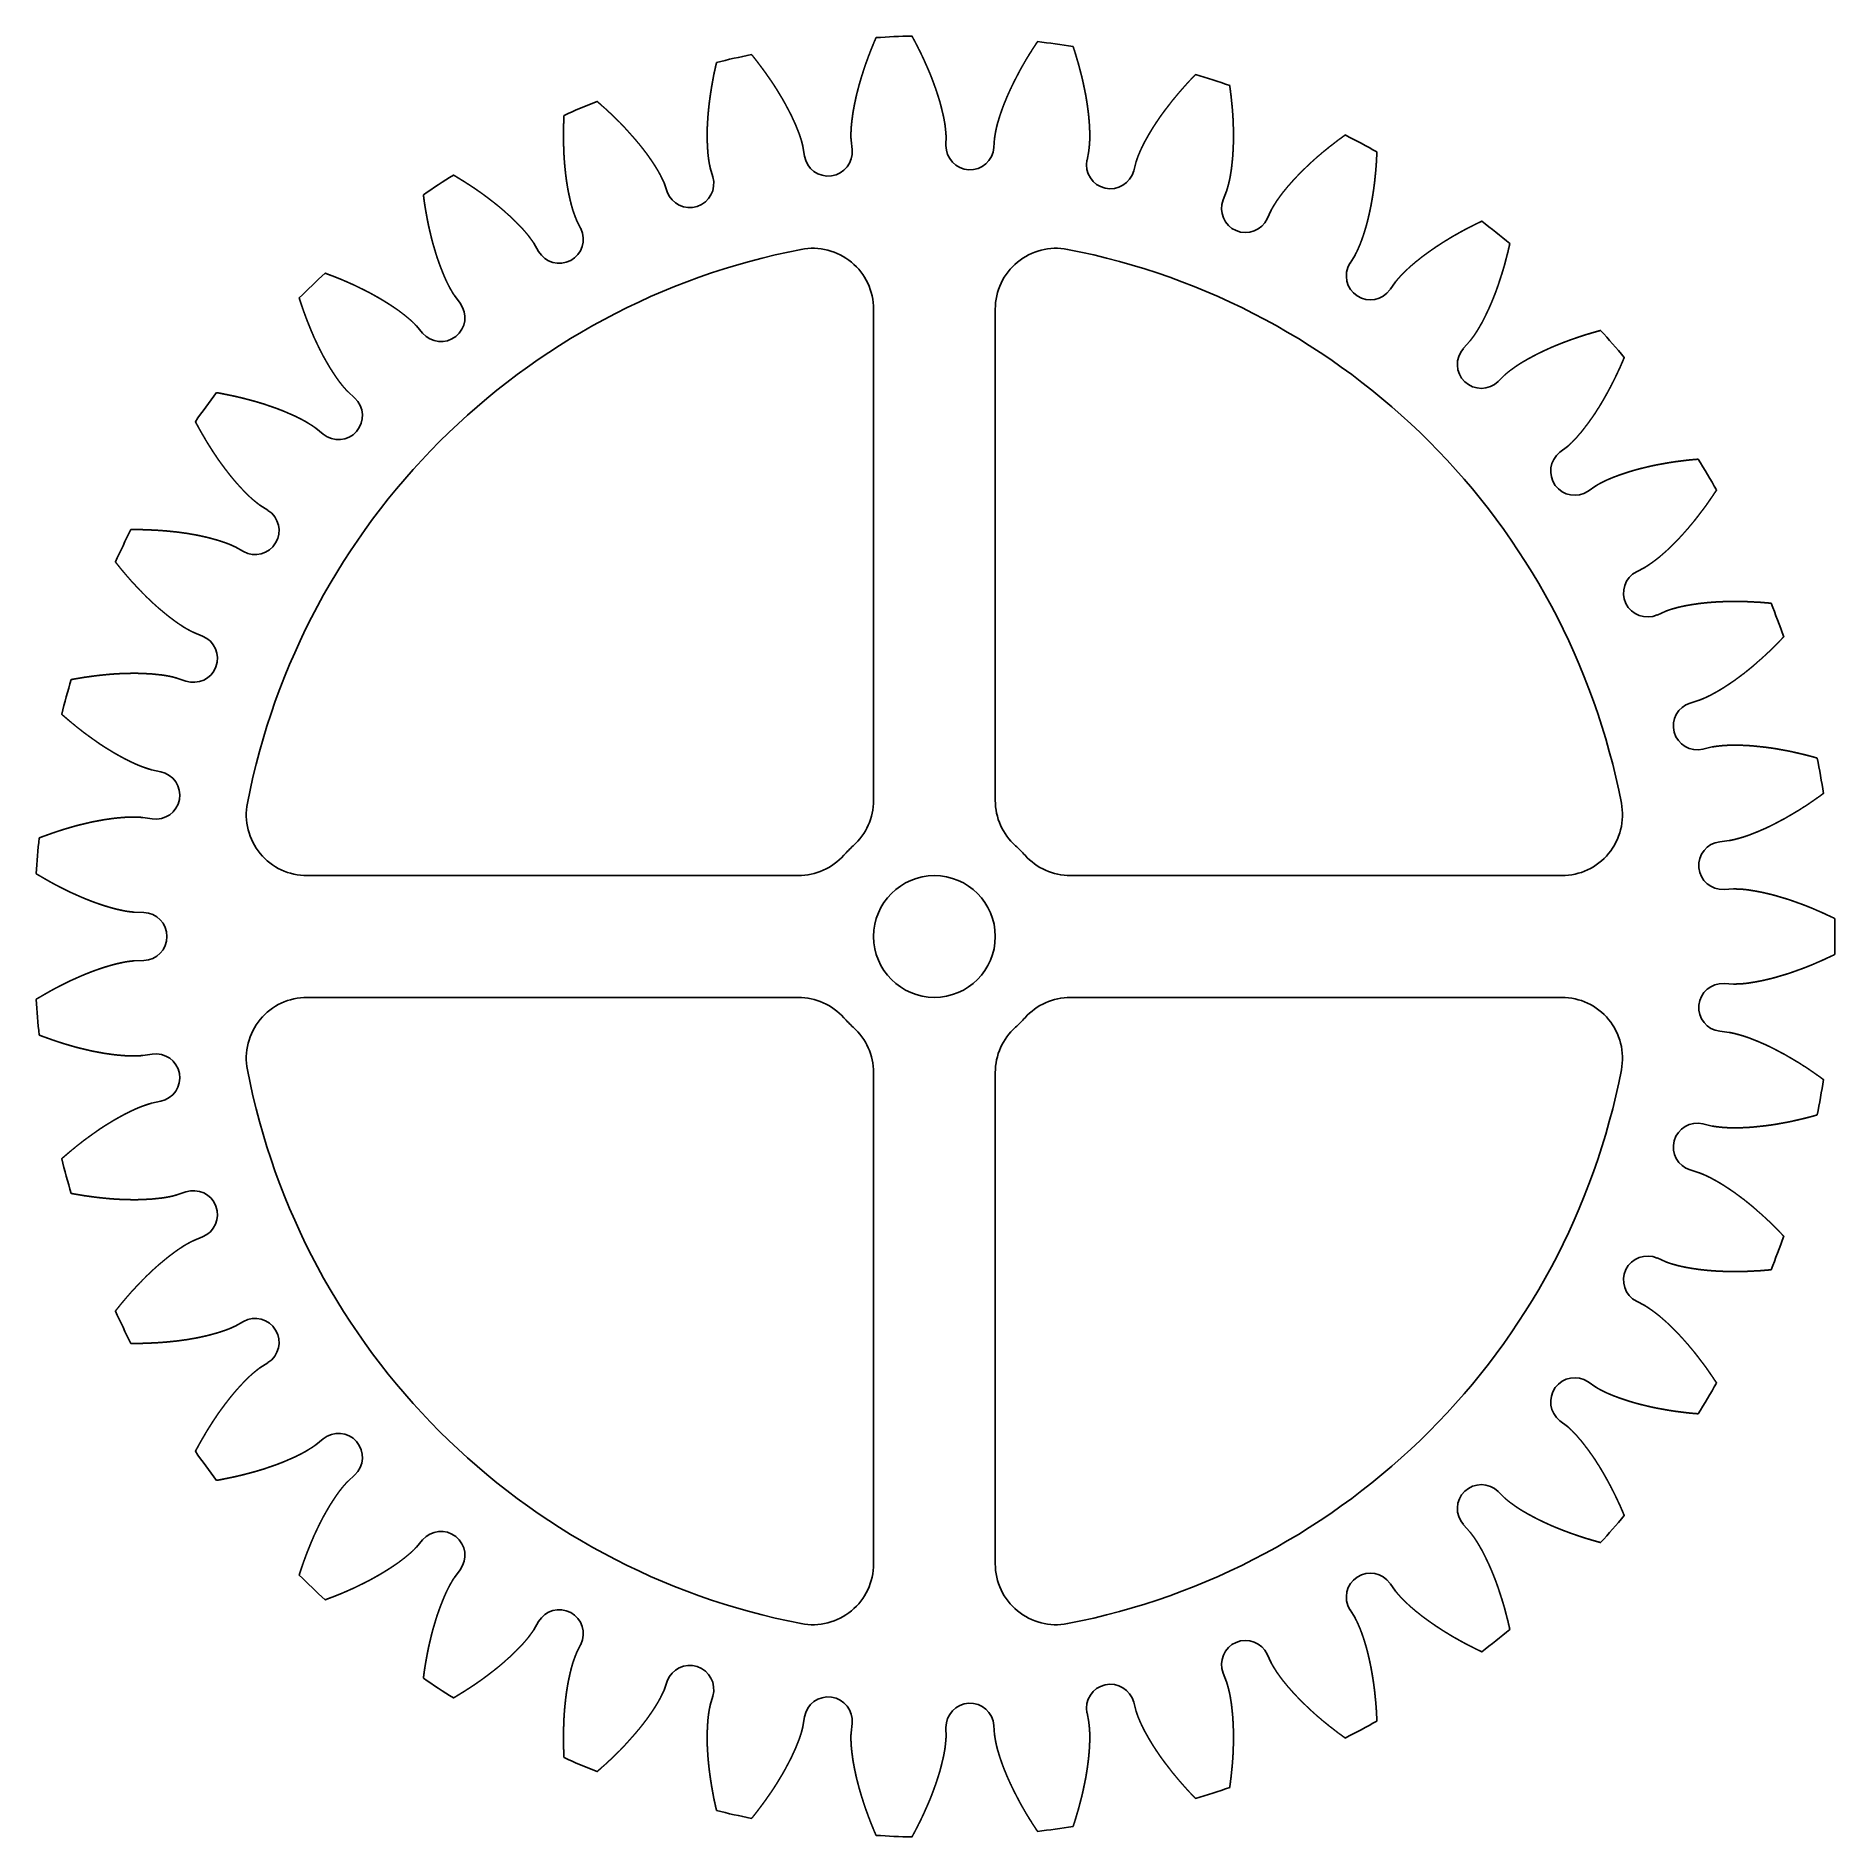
# Model space of a CAD drawing. Header units: millimetres. Extents: x -74 to 74, y -74 to 74.
import ezdxf

# ---------------------------------------------------------------- set-up
doc = ezdxf.new("R2010")
doc.units = ezdxf.units.MM
doc.layers.get('0').update_dxf_attribs({"linetype": 'CONTINUOUS'})

msp = doc.modelspace()

# ---------------------------------------------------------------- linework, layer by layer
for p, q in [((-6.85, 65.42), (-6.77, 64.65)), ((0.95, 64.99), (0.96, 65.77)), ((4.94, 65.59), (4.88, 64.82)), ((-10.67, 64.12), (-10.8, 64.89)), ((12.54, 63.78), (12.69, 64.54)), ((16.58, 63.66), (16.38, 62.9)), ((-18.42, 63.15), (-18.2, 62.4)), ((-21.95, 61.18), (-22.21, 61.91)), ((23.72, 60.52), (24.01, 61.24)), ((27.68, 59.67), (27.35, 58.97)), ((-29.4, 58.84), (-29.05, 58.15)), ((-32.52, 56.28), (-32.91, 56.95)), ((34.15, 55.31), (34.56, 55.97)), ((37.89, 53.77), (37.44, 53.14)), ((-39.43, 52.65), (-38.97, 52.02)), ((-42.05, 49.57), (-42.55, 50.16)), ((43.47, 48.32), (43.99, 48.9)), ((46.88, 46.14), (46.32, 45.6)), ((-48.2, 44.76), (-47.63, 44.23)), ((-50.22, 41.26), (-50.83, 41.76)), ((51.4, 39.78), (52.02, 40.26)), ((54.36, 37.03), (53.72, 36.59)), ((-55.42, 35.43), (-54.76, 35.02)), ((-56.78, 31.63), (-57.46, 32.01)), ((57.68, 29.97), (58.37, 30.32)), ((60.1, 26.73), (59.39, 26.41)), ((-60.85, 24.97), (-60.13, 24.67)), ((-61.52, 20.98), (-62.26, 21.23)), ((62.1, 19.18), (62.85, 19.41)), ((63.91, 15.57), (63.15, 15.38)), ((-64.34, 13.7), (-63.57, 13.54)), ((-64.28, 9.66), (-65.05, 9.78)), ((64.53, 7.79), (65.3, 7.88)), ((65.66, 3.91), (64.89, 3.86)), ((-65.75, 1.99), (-64.97, 1.97)), ((-64.97, -1.97), (-65.75, -1.99)), ((64.89, -3.86), (65.66, -3.91)), ((65.3, -7.88), (64.53, -7.79)), ((-65.05, -9.78), (-64.28, -9.66)), ((-63.57, -13.54), (-64.34, -13.7)), ((63.15, -15.38), (63.91, -15.57)), ((62.85, -19.41), (62.1, -19.18)), ((-62.26, -21.23), (-61.52, -20.98)), ((-60.13, -24.67), (-60.85, -24.97)), ((59.39, -26.41), (60.1, -26.73)), ((58.37, -30.32), (57.68, -29.97)), ((-57.46, -32.01), (-56.78, -31.63)), ((-54.76, -35.02), (-55.42, -35.43)), ((53.72, -36.59), (54.36, -37.03)), ((52.02, -40.26), (51.4, -39.78)), ((-50.83, -41.76), (-50.22, -41.26)), ((-47.63, -44.23), (-48.2, -44.76)), ((46.32, -45.6), (46.88, -46.14)), ((43.99, -48.9), (43.47, -48.32)), ((-42.55, -50.16), (-42.05, -49.57)), ((-38.97, -52.02), (-39.43, -52.65)), ((37.44, -53.14), (37.89, -53.77)), ((34.56, -55.97), (34.15, -55.31)), ((-32.91, -56.95), (-32.52, -56.28)), ((-29.05, -58.15), (-29.4, -58.84)), ((27.35, -58.97), (27.68, -59.67)), ((24.01, -61.24), (23.72, -60.52)), ((-22.21, -61.91), (-21.95, -61.18)), ((-18.2, -62.4), (-18.42, -63.15)), ((16.38, -62.9), (16.58, -63.66)), ((-10.8, -64.89), (-10.67, -64.12)), ((-6.77, -64.65), (-6.85, -65.42)), ((0.96, -65.77), (0.95, -64.99)), ((4.88, -64.82), (4.94, -65.59)), ((12.69, -64.54), (12.54, -63.78))]:
    msp.add_line(p, q)
for points in [[(-11.18, 5), (-51.54, 5, -0.471527), (-56.45, 10.95, -0.305916), (-10.95, 56.45, -0.471527), (-5, 51.54), (-5, 11.18, -0.213422), (-6.67, 7.45, 0.027842), (-7.45, 6.67, -0.213422)], [(5, 11.18), (5, 51.54, -0.471527), (10.95, 56.45, -0.305916), (56.45, 10.95, -0.471527), (51.54, 5), (11.18, 5, -0.213422), (7.45, 6.67, 0.027842), (6.67, 7.45, -0.213422)], [(-5, -11.18), (-5, -51.54, -0.471527), (-10.95, -56.45, -0.305916), (-56.45, -10.95, -0.471527), (-51.54, -5), (-11.18, -5, -0.213422), (-7.45, -6.67, 0.027842), (-6.67, -7.45, -0.213422)], [(11.18, -5), (51.54, -5, -0.471527), (56.45, -10.95, -0.305916), (10.95, -56.45, -0.471527), (5, -51.54), (5, -11.18, -0.213422), (6.67, -7.45, 0.027842), (7.45, -6.67, -0.213422)]]:
    msp.add_lwpolyline(points, format="xyb", close=True)
msp.add_circle((0, 0), 5)
for centre, radius, start, end in [((0, 0), 74, 91.4297, 93.7131), ((0, 0), 74, 81.144, 83.4274), ((0, 0), 74, 101.7154, 103.9989), ((0, 0), 74, 70.8583, 73.1417), ((0, 0), 74, 112.0011, 114.2846), ((0, 0), 74, 60.5726, 62.856), ((-8.73, 64.44), 1.97, -170.5478, 5.9764), ((2.92, 64.96), 1.97, 179.1665, 355.6906), ((14.47, 63.4), 1.97, 168.8808, 345.4049), ((0, 0), 74, 122.2869, 124.5703), ((-20.1, 61.85), 1.97, -160.2621, 16.2621), ((25.56, 59.8), 1.97, 158.5951, 335.1192), ((-30.82, 57.27), 1.97, -149.9764, 26.5478), ((0, 0), 74, 50.2869, 52.5703), ((35.82, 54.27), 1.97, 148.3094, 324.8335), ((0, 0), 74, 132.5726, 134.856), ((-40.55, 50.84), 1.97, -139.6906, 36.8335), ((0, 0), 74, 40.0011, 42.2846), ((44.94, 47), 1.97, 138.0236, 314.5478), ((0, 0), 74, 142.8583, 145.1417), ((-48.97, 42.79), 1.97, -129.4049, 47.1192), ((52.61, 38.22), 1.97, 127.7379, 304.2621), ((0, 0), 74, 29.7154, 31.9989), ((-55.82, 33.35), 1.97, -119.1192, 57.4049), ((0, 0), 74, 153.144, 155.4274), ((58.59, 28.22), 1.97, 117.4522, 293.9764), ((0, 0), 74, 19.4297, 21.7131), ((-60.88, 22.85), 1.97, -108.8335, 67.6906), ((0, 0), 74, 163.4297, 165.7131), ((62.69, 17.3), 1.97, 107.1665, 283.6906), ((-63.98, 11.61), 1.97, -98.5478, 77.9764), ((0, 0), 74, 9.144, 11.4274), ((0, 0), 74, 173.7154, 175.9989), ((64.77, 5.83), 1.97, 96.8808, 273.4049), ((-65.03, 0), 1.97, -88.2621, 88.2621), ((0, 0), 74, -1.1417, 1.1417), ((64.77, -5.83), 1.97, 86.5951, 263.1192), ((0, 0), 74, 184.0011, 186.2846), ((-63.98, -11.61), 1.97, -77.9764, 98.5478), ((0, 0), 74, 348.5726, 350.856), ((62.69, -17.3), 1.97, 76.3094, 252.8335), ((0, 0), 74, 194.2869, 196.5703), ((-60.88, -22.85), 1.97, -67.6906, 108.8335), ((0, 0), 74, 338.2869, 340.5703), ((58.59, -28.22), 1.97, 66.0236, 242.5478), ((0, 0), 74, 204.5726, 206.856), ((-55.82, -33.35), 1.97, -57.4049, 119.1192), ((52.61, -38.22), 1.97, 55.7379, 232.2621), ((0, 0), 74, 328.0011, 330.2846), ((-48.97, -42.79), 1.97, -47.1192, 129.4049), ((0, 0), 74, 214.8583, 217.1417), ((44.94, -47), 1.97, 45.4522, 221.9764), ((0, 0), 74, 317.7154, 319.9989), ((-40.55, -50.84), 1.97, -36.8335, 139.6906), ((0, 0), 74, 225.144, 227.4274), ((35.82, -54.27), 1.97, 35.1665, 211.6906), ((-30.82, -57.27), 1.97, -26.5478, 149.9764), ((0, 0), 74, 307.4297, 309.7131), ((25.56, -59.8), 1.97, 24.8808, 201.4049), ((-20.1, -61.85), 1.97, -16.2621, 160.2621), ((0, 0), 74, 235.4297, 237.7131), ((14.47, -63.4), 1.97, 14.5951, 191.1192), ((-8.73, -64.44), 1.97, -5.9764, 170.5478), ((2.92, -64.96), 1.97, 4.3094, 180.8335), ((0, 0), 74, 297.144, 299.4274), ((0, 0), 74, 245.7154, 247.9989), ((0, 0), 74, 286.8583, 289.1417), ((0, 0), 74, 256.0011, 258.2846), ((0, 0), 74, 266.2869, 268.5703), ((0, 0), 74, 276.5726, 278.856)]:
    msp.add_arc(centre, radius, start, end)
for points in [[(0.96, 65.77), (0.96, 65.81), (0.95, 65.88), (0.94, 66), (0.93, 66.15), (0.91, 66.33), (0.89, 66.52), (0.87, 66.71), (0.84, 66.89), (0.8, 67.08), (0.77, 67.26), (0.73, 67.45), (0.68, 67.64), (0.64, 67.82), (0.59, 68.01), (0.55, 68.19), (0.5, 68.38), (0.45, 68.56), (0.39, 68.75), (0.34, 68.93), (0.28, 69.11), (0.22, 69.3), (0.16, 69.48), (0.1, 69.66), (0.03, 69.85), (-0.04, 70.03), (-0.1, 70.21), (-0.17, 70.39), (-0.24, 70.58), (-0.31, 70.76), (-0.39, 70.94), (-0.46, 71.12), (-0.54, 71.3), (-0.62, 71.48), (-0.7, 71.66), (-0.78, 71.84), (-0.86, 72.02), (-0.94, 72.2), (-1.03, 72.38), (-1.11, 72.56), (-1.2, 72.74), (-1.29, 72.91), (-1.38, 73.09), (-1.47, 73.27), (-1.56, 73.45), (-1.66, 73.62), (-1.73, 73.77), (-1.79, 73.87), (-1.83, 73.94), (-1.85, 73.98)], [(-4.79, 73.84), (-4.81, 73.81), (-4.84, 73.73), (-4.89, 73.62), (-4.95, 73.48), (-5.03, 73.29), (-5.1, 73.11), (-5.18, 72.92), (-5.25, 72.74), (-5.32, 72.55), (-5.4, 72.37), (-5.46, 72.18), (-5.53, 71.99), (-5.6, 71.81), (-5.67, 71.62), (-5.73, 71.43), (-5.79, 71.25), (-5.85, 71.06), (-5.91, 70.87), (-5.97, 70.69), (-6.03, 70.5), (-6.08, 70.31), (-6.14, 70.13), (-6.19, 69.94), (-6.24, 69.75), (-6.29, 69.56), (-6.34, 69.37), (-6.39, 69.19), (-6.43, 69), (-6.47, 68.81), (-6.51, 68.62), (-6.55, 68.43), (-6.59, 68.25), (-6.62, 68.06), (-6.66, 67.87), (-6.69, 67.68), (-6.72, 67.49), (-6.74, 67.3), (-6.77, 67.11), (-6.79, 66.93), (-6.81, 66.74), (-6.83, 66.55), (-6.84, 66.36), (-6.85, 66.17), (-6.86, 65.98), (-6.86, 65.8), (-6.86, 65.65), (-6.85, 65.53), (-6.85, 65.46), (-6.85, 65.42)], [(8.47, 73.51), (8.45, 73.48), (8.4, 73.41), (8.34, 73.31), (8.25, 73.18), (8.14, 73.01), (8.03, 72.84), (7.93, 72.67), (7.82, 72.51), (7.72, 72.34), (7.61, 72.17), (7.51, 72), (7.41, 71.82), (7.31, 71.65), (7.21, 71.48), (7.12, 71.31), (7.02, 71.14), (6.93, 70.96), (6.84, 70.79), (6.75, 70.62), (6.66, 70.44), (6.57, 70.27), (6.48, 70.09), (6.4, 69.92), (6.31, 69.74), (6.23, 69.57), (6.15, 69.39), (6.07, 69.21), (5.99, 69.04), (5.92, 68.86), (5.84, 68.68), (5.77, 68.5), (5.7, 68.33), (5.63, 68.15), (5.57, 67.97), (5.5, 67.79), (5.44, 67.61), (5.38, 67.43), (5.32, 67.24), (5.27, 67.06), (5.21, 66.88), (5.16, 66.7), (5.12, 66.52), (5.07, 66.33), (5.04, 66.15), (5, 65.96), (4.98, 65.82), (4.96, 65.7), (4.95, 65.63), (4.94, 65.59)], [(12.69, 64.54), (12.69, 64.58), (12.7, 64.66), (12.71, 64.77), (12.73, 64.92), (12.74, 65.1), (12.76, 65.29), (12.76, 65.48), (12.77, 65.67), (12.77, 65.86), (12.76, 66.05), (12.76, 66.24), (12.75, 66.43), (12.74, 66.62), (12.73, 66.81), (12.71, 67), (12.7, 67.19), (12.68, 67.38), (12.66, 67.57), (12.64, 67.76), (12.61, 67.95), (12.59, 68.14), (12.56, 68.34), (12.53, 68.53), (12.5, 68.72), (12.47, 68.91), (12.44, 69.1), (12.4, 69.29), (12.36, 69.48), (12.32, 69.68), (12.28, 69.87), (12.24, 70.06), (12.2, 70.25), (12.16, 70.44), (12.11, 70.63), (12.06, 70.83), (12.01, 71.02), (11.96, 71.21), (11.91, 71.4), (11.86, 71.59), (11.81, 71.78), (11.75, 71.97), (11.69, 72.16), (11.64, 72.35), (11.58, 72.55), (11.52, 72.74), (11.47, 72.89), (11.43, 73), (11.41, 73.08), (11.39, 73.12)], [(-17.9, 71.8), (-17.91, 71.76), (-17.93, 71.68), (-17.96, 71.57), (-17.99, 71.41), (-18.03, 71.22), (-18.08, 71.02), (-18.12, 70.83), (-18.16, 70.63), (-18.19, 70.43), (-18.23, 70.24), (-18.26, 70.04), (-18.3, 69.85), (-18.33, 69.65), (-18.36, 69.46), (-18.39, 69.26), (-18.42, 69.07), (-18.45, 68.87), (-18.47, 68.68), (-18.5, 68.49), (-18.52, 68.29), (-18.54, 68.1), (-18.56, 67.9), (-18.58, 67.71), (-18.6, 67.51), (-18.61, 67.32), (-18.62, 67.13), (-18.64, 66.93), (-18.65, 66.74), (-18.66, 66.55), (-18.66, 66.36), (-18.67, 66.16), (-18.67, 65.97), (-18.67, 65.78), (-18.67, 65.59), (-18.67, 65.4), (-18.66, 65.21), (-18.65, 65.02), (-18.64, 64.83), (-18.63, 64.64), (-18.62, 64.45), (-18.6, 64.26), (-18.58, 64.07), (-18.56, 63.89), (-18.53, 63.7), (-18.5, 63.51), (-18.47, 63.37), (-18.44, 63.26), (-18.43, 63.18), (-18.42, 63.15)], [(-10.8, 64.89), (-10.81, 64.92), (-10.83, 65), (-10.85, 65.1), (-10.89, 65.25), (-10.94, 65.43), (-11, 65.61), (-11.06, 65.79), (-11.12, 65.97), (-11.19, 66.14), (-11.26, 66.32), (-11.33, 66.5), (-11.4, 66.67), (-11.48, 66.85), (-11.56, 67.02), (-11.64, 67.19), (-11.72, 67.37), (-11.8, 67.54), (-11.89, 67.71), (-11.98, 67.88), (-12.07, 68.05), (-12.16, 68.22), (-12.25, 68.39), (-12.35, 68.56), (-12.44, 68.73), (-12.54, 68.9), (-12.64, 69.06), (-12.74, 69.23), (-12.84, 69.4), (-12.94, 69.56), (-13.05, 69.73), (-13.15, 69.89), (-13.26, 70.06), (-13.37, 70.22), (-13.48, 70.38), (-13.59, 70.55), (-13.71, 70.71), (-13.82, 70.87), (-13.93, 71.03), (-14.05, 71.19), (-14.17, 71.35), (-14.29, 71.51), (-14.41, 71.67), (-14.53, 71.83), (-14.65, 71.99), (-14.78, 72.15), (-14.87, 72.27), (-14.95, 72.36), (-15, 72.43), (-15.03, 72.46)], [(21.46, 70.82), (21.43, 70.79), (21.38, 70.73), (21.29, 70.65), (21.18, 70.53), (21.05, 70.38), (20.91, 70.24), (20.77, 70.09), (20.64, 69.94), (20.51, 69.8), (20.38, 69.65), (20.25, 69.5), (20.12, 69.35), (19.99, 69.2), (19.86, 69.04), (19.74, 68.89), (19.61, 68.74), (19.49, 68.59), (19.37, 68.43), (19.25, 68.28), (19.13, 68.12), (19.01, 67.97), (18.89, 67.81), (18.78, 67.65), (18.66, 67.5), (18.55, 67.34), (18.44, 67.18), (18.33, 67.02), (18.22, 66.86), (18.12, 66.7), (18.01, 66.53), (17.91, 66.37), (17.81, 66.21), (17.71, 66.04), (17.61, 65.88), (17.52, 65.71), (17.43, 65.55), (17.33, 65.38), (17.24, 65.21), (17.16, 65.04), (17.07, 64.87), (16.99, 64.7), (16.91, 64.53), (16.84, 64.36), (16.77, 64.19), (16.7, 64.01), (16.65, 63.87), (16.61, 63.76), (16.59, 63.69), (16.58, 63.66)], [(24.01, 61.24), (24.02, 61.28), (24.04, 61.35), (24.07, 61.46), (24.12, 61.6), (24.16, 61.78), (24.21, 61.96), (24.25, 62.15), (24.29, 62.33), (24.32, 62.52), (24.35, 62.71), (24.38, 62.89), (24.41, 63.08), (24.43, 63.27), (24.45, 63.46), (24.47, 63.65), (24.49, 63.84), (24.51, 64.03), (24.52, 64.22), (24.53, 64.42), (24.55, 64.61), (24.55, 64.8), (24.56, 64.99), (24.57, 65.19), (24.57, 65.38), (24.57, 65.58), (24.57, 65.77), (24.57, 65.97), (24.57, 66.16), (24.57, 66.36), (24.56, 66.55), (24.56, 66.75), (24.55, 66.94), (24.54, 67.14), (24.53, 67.34), (24.52, 67.53), (24.5, 67.73), (24.49, 67.93), (24.47, 68.12), (24.45, 68.32), (24.43, 68.52), (24.41, 68.72), (24.39, 68.92), (24.37, 69.11), (24.34, 69.31), (24.32, 69.51), (24.3, 69.67), (24.28, 69.79), (24.27, 69.87), (24.27, 69.91)], [(-22.21, 61.91), (-22.23, 61.95), (-22.26, 62.02), (-22.31, 62.12), (-22.37, 62.26), (-22.45, 62.42), (-22.54, 62.59), (-22.63, 62.76), (-22.72, 62.92), (-22.82, 63.08), (-22.92, 63.24), (-23.02, 63.4), (-23.12, 63.56), (-23.23, 63.72), (-23.34, 63.88), (-23.45, 64.04), (-23.56, 64.19), (-23.67, 64.35), (-23.79, 64.5), (-23.91, 64.65), (-24.02, 64.8), (-24.14, 64.96), (-24.27, 65.11), (-24.39, 65.25), (-24.51, 65.4), (-24.64, 65.55), (-24.77, 65.7), (-24.9, 65.84), (-25.03, 65.99), (-25.16, 66.13), (-25.29, 66.28), (-25.42, 66.42), (-25.56, 66.56), (-25.69, 66.71), (-25.83, 66.85), (-25.97, 66.99), (-26.11, 67.13), (-26.25, 67.26), (-26.39, 67.4), (-26.54, 67.54), (-26.68, 67.68), (-26.83, 67.81), (-26.97, 67.95), (-27.12, 68.08), (-27.27, 68.21), (-27.42, 68.35), (-27.54, 68.45), (-27.63, 68.53), (-27.69, 68.58), (-27.72, 68.61)], [(-30.43, 67.45), (-30.44, 67.41), (-30.44, 67.33), (-30.45, 67.21), (-30.45, 67.05), (-30.46, 66.85), (-30.47, 66.65), (-30.47, 66.45), (-30.47, 66.25), (-30.48, 66.05), (-30.48, 65.86), (-30.48, 65.66), (-30.48, 65.46), (-30.47, 65.26), (-30.47, 65.06), (-30.46, 64.87), (-30.46, 64.67), (-30.45, 64.47), (-30.44, 64.28), (-30.43, 64.08), (-30.42, 63.89), (-30.4, 63.69), (-30.39, 63.5), (-30.37, 63.3), (-30.35, 63.11), (-30.33, 62.92), (-30.31, 62.72), (-30.29, 62.53), (-30.26, 62.34), (-30.24, 62.15), (-30.21, 61.96), (-30.18, 61.77), (-30.15, 61.58), (-30.12, 61.39), (-30.08, 61.2), (-30.04, 61.01), (-30, 60.83), (-29.96, 60.64), (-29.92, 60.46), (-29.87, 60.27), (-29.83, 60.09), (-29.78, 59.91), (-29.72, 59.72), (-29.67, 59.54), (-29.6, 59.37), (-29.54, 59.19), (-29.49, 59.05), (-29.44, 58.95), (-29.41, 58.88), (-29.4, 58.84)], [(33.76, 65.85), (33.73, 65.83), (33.66, 65.78), (33.57, 65.71), (33.44, 65.61), (33.27, 65.5), (33.11, 65.38), (32.96, 65.26), (32.8, 65.13), (32.64, 65.01), (32.48, 64.89), (32.33, 64.77), (32.18, 64.64), (32.02, 64.52), (31.87, 64.39), (31.72, 64.26), (31.57, 64.13), (31.42, 64.01), (31.27, 63.88), (31.13, 63.74), (30.98, 63.61), (30.84, 63.48), (30.7, 63.35), (30.56, 63.21), (30.42, 63.08), (30.28, 62.94), (30.14, 62.81), (30, 62.67), (29.87, 62.53), (29.74, 62.39), (29.6, 62.25), (29.47, 62.11), (29.35, 61.96), (29.22, 61.82), (29.09, 61.68), (28.97, 61.53), (28.85, 61.38), (28.73, 61.24), (28.61, 61.09), (28.5, 60.94), (28.38, 60.78), (28.27, 60.63), (28.16, 60.48), (28.06, 60.32), (27.96, 60.16), (27.86, 60), (27.78, 59.87), (27.73, 59.77), (27.69, 59.71), (27.68, 59.67)], [(34.56, 55.97), (34.57, 56), (34.61, 56.07), (34.66, 56.17), (34.73, 56.3), (34.81, 56.47), (34.88, 56.65), (34.96, 56.82), (35.03, 57), (35.09, 57.17), (35.16, 57.35), (35.22, 57.53), (35.28, 57.71), (35.34, 57.89), (35.39, 58.08), (35.45, 58.26), (35.5, 58.44), (35.55, 58.63), (35.6, 58.81), (35.64, 59), (35.69, 59.19), (35.73, 59.38), (35.77, 59.56), (35.81, 59.75), (35.85, 59.94), (35.89, 60.13), (35.92, 60.33), (35.96, 60.52), (35.99, 60.71), (36.02, 60.9), (36.05, 61.1), (36.08, 61.29), (36.11, 61.48), (36.13, 61.68), (36.16, 61.87), (36.18, 62.07), (36.2, 62.27), (36.22, 62.46), (36.24, 62.66), (36.26, 62.86), (36.28, 63.06), (36.29, 63.25), (36.31, 63.45), (36.32, 63.65), (36.33, 63.85), (36.34, 64.05), (36.35, 64.21), (36.35, 64.33), (36.36, 64.41), (36.36, 64.45)], [(-32.91, 56.95), (-32.93, 56.98), (-32.98, 57.05), (-33.04, 57.14), (-33.13, 57.26), (-33.24, 57.41), (-33.35, 57.56), (-33.47, 57.71), (-33.59, 57.85), (-33.72, 58), (-33.84, 58.14), (-33.97, 58.28), (-34.1, 58.41), (-34.24, 58.55), (-34.37, 58.69), (-34.51, 58.82), (-34.64, 58.95), (-34.78, 59.08), (-34.92, 59.22), (-35.07, 59.34), (-35.21, 59.47), (-35.35, 59.6), (-35.5, 59.73), (-35.65, 59.85), (-35.8, 59.98), (-35.95, 60.1), (-36.1, 60.22), (-36.25, 60.34), (-36.41, 60.46), (-36.56, 60.58), (-36.72, 60.7), (-36.87, 60.81), (-37.03, 60.93), (-37.19, 61.05), (-37.35, 61.16), (-37.51, 61.27), (-37.68, 61.39), (-37.84, 61.5), (-38.01, 61.61), (-38.17, 61.72), (-38.34, 61.82), (-38.5, 61.93), (-38.67, 62.04), (-38.84, 62.14), (-39.01, 62.25), (-39.18, 62.35), (-39.32, 62.44), (-39.42, 62.5), (-39.49, 62.54), (-39.53, 62.56)], [(-41.99, 60.93), (-41.98, 60.89), (-41.97, 60.81), (-41.96, 60.7), (-41.94, 60.54), (-41.91, 60.34), (-41.88, 60.14), (-41.85, 59.94), (-41.82, 59.75), (-41.78, 59.55), (-41.75, 59.35), (-41.71, 59.16), (-41.68, 58.97), (-41.64, 58.77), (-41.6, 58.58), (-41.56, 58.38), (-41.52, 58.19), (-41.47, 58), (-41.43, 57.81), (-41.38, 57.62), (-41.34, 57.43), (-41.29, 57.24), (-41.24, 57.05), (-41.19, 56.86), (-41.13, 56.68), (-41.08, 56.49), (-41.02, 56.3), (-40.97, 56.12), (-40.91, 55.93), (-40.85, 55.75), (-40.79, 55.57), (-40.72, 55.39), (-40.66, 55.21), (-40.59, 55.03), (-40.52, 54.85), (-40.45, 54.67), (-40.38, 54.49), (-40.31, 54.32), (-40.23, 54.14), (-40.16, 53.97), (-40.08, 53.8), (-39.99, 53.63), (-39.91, 53.46), (-39.82, 53.29), (-39.73, 53.13), (-39.63, 52.96), (-39.56, 52.84), (-39.5, 52.74), (-39.45, 52.68), (-39.43, 52.65)], [(44.98, 58.76), (44.94, 58.75), (44.87, 58.71), (44.76, 58.66), (44.61, 58.59), (44.43, 58.5), (44.26, 58.41), (44.08, 58.32), (43.9, 58.23), (43.72, 58.14), (43.55, 58.05), (43.37, 57.95), (43.2, 57.86), (43.03, 57.76), (42.86, 57.66), (42.68, 57.57), (42.51, 57.47), (42.35, 57.37), (42.18, 57.26), (42.01, 57.16), (41.84, 57.06), (41.68, 56.95), (41.52, 56.85), (41.35, 56.74), (41.19, 56.63), (41.03, 56.52), (40.87, 56.41), (40.71, 56.3), (40.55, 56.19), (40.4, 56.08), (40.24, 55.96), (40.09, 55.85), (39.94, 55.73), (39.79, 55.61), (39.64, 55.49), (39.49, 55.37), (39.35, 55.25), (39.2, 55.12), (39.06, 55), (38.92, 54.87), (38.78, 54.74), (38.64, 54.61), (38.51, 54.48), (38.38, 54.34), (38.25, 54.2), (38.12, 54.06), (38.03, 53.95), (37.96, 53.86), (37.91, 53.8), (37.89, 53.77)], [(43.99, 48.9), (44.02, 48.93), (44.06, 48.99), (44.13, 49.08), (44.22, 49.2), (44.33, 49.35), (44.44, 49.51), (44.54, 49.66), (44.64, 49.83), (44.74, 49.99), (44.83, 50.15), (44.93, 50.32), (45.02, 50.48), (45.11, 50.65), (45.19, 50.82), (45.28, 50.99), (45.36, 51.17), (45.44, 51.34), (45.53, 51.51), (45.6, 51.69), (45.68, 51.86), (45.76, 52.04), (45.83, 52.22), (45.91, 52.4), (45.98, 52.58), (46.05, 52.76), (46.12, 52.94), (46.19, 53.12), (46.25, 53.31), (46.32, 53.49), (46.38, 53.68), (46.44, 53.86), (46.5, 54.05), (46.56, 54.24), (46.62, 54.42), (46.68, 54.61), (46.74, 54.8), (46.79, 54.99), (46.85, 55.18), (46.9, 55.37), (46.95, 55.57), (47, 55.76), (47.05, 55.95), (47.1, 56.14), (47.15, 56.34), (47.19, 56.53), (47.23, 56.69), (47.26, 56.81), (47.27, 56.89), (47.28, 56.92)], [(-42.55, 50.16), (-42.58, 50.19), (-42.63, 50.24), (-42.71, 50.32), (-42.82, 50.43), (-42.95, 50.56), (-43.09, 50.68), (-43.24, 50.8), (-43.38, 50.92), (-43.53, 51.04), (-43.68, 51.16), (-43.83, 51.27), (-43.98, 51.39), (-44.14, 51.5), (-44.3, 51.61), (-44.45, 51.71), (-44.61, 51.82), (-44.77, 51.92), (-44.94, 52.03), (-45.1, 52.13), (-45.26, 52.23), (-45.43, 52.33), (-45.59, 52.43), (-45.76, 52.52), (-45.93, 52.62), (-46.1, 52.71), (-46.27, 52.81), (-46.44, 52.9), (-46.62, 52.99), (-46.79, 53.08), (-46.97, 53.17), (-47.14, 53.25), (-47.32, 53.34), (-47.49, 53.42), (-47.67, 53.51), (-47.85, 53.59), (-48.03, 53.67), (-48.21, 53.75), (-48.39, 53.83), (-48.58, 53.91), (-48.76, 53.99), (-48.94, 54.06), (-49.13, 54.14), (-49.31, 54.21), (-49.5, 54.28), (-49.69, 54.35), (-49.84, 54.41), (-49.95, 54.45), (-50.03, 54.48), (-50.06, 54.5)], [(-52.19, 52.46), (-52.18, 52.42), (-52.16, 52.34), (-52.12, 52.23), (-52.07, 52.08), (-52.01, 51.89), (-51.94, 51.7), (-51.88, 51.51), (-51.81, 51.32), (-51.74, 51.13), (-51.67, 50.95), (-51.61, 50.76), (-51.53, 50.58), (-51.46, 50.39), (-51.39, 50.21), (-51.31, 50.03), (-51.24, 49.84), (-51.16, 49.66), (-51.08, 49.48), (-51.01, 49.3), (-50.93, 49.12), (-50.84, 48.95), (-50.76, 48.77), (-50.68, 48.59), (-50.59, 48.42), (-50.51, 48.25), (-50.42, 48.07), (-50.33, 47.9), (-50.24, 47.73), (-50.15, 47.56), (-50.05, 47.39), (-49.96, 47.22), (-49.86, 47.06), (-49.77, 46.89), (-49.67, 46.73), (-49.57, 46.57), (-49.46, 46.41), (-49.36, 46.25), (-49.25, 46.09), (-49.15, 45.93), (-49.04, 45.78), (-48.93, 45.62), (-48.81, 45.47), (-48.7, 45.32), (-48.58, 45.18), (-48.45, 45.04), (-48.35, 44.92), (-48.28, 44.84), (-48.23, 44.79), (-48.2, 44.76)], [(54.75, 49.79), (54.71, 49.78), (54.63, 49.76), (54.51, 49.73), (54.36, 49.68), (54.17, 49.63), (53.97, 49.57), (53.78, 49.51), (53.59, 49.46), (53.4, 49.4), (53.21, 49.34), (53.03, 49.28), (52.84, 49.21), (52.65, 49.15), (52.46, 49.08), (52.28, 49.02), (52.09, 48.95), (51.91, 48.88), (51.72, 48.81), (51.54, 48.74), (51.36, 48.67), (51.18, 48.6), (51, 48.52), (50.82, 48.45), (50.64, 48.37), (50.46, 48.29), (50.29, 48.21), (50.11, 48.13), (49.94, 48.05), (49.76, 47.96), (49.59, 47.88), (49.42, 47.79), (49.25, 47.7), (49.08, 47.61), (48.91, 47.52), (48.74, 47.43), (48.58, 47.33), (48.41, 47.24), (48.25, 47.14), (48.09, 47.04), (47.93, 46.94), (47.77, 46.83), (47.62, 46.72), (47.46, 46.61), (47.31, 46.5), (47.17, 46.39), (47.05, 46.29), (46.96, 46.22), (46.91, 46.17), (46.88, 46.14)], [(52.02, 40.26), (52.05, 40.28), (52.1, 40.33), (52.19, 40.41), (52.3, 40.51), (52.43, 40.64), (52.56, 40.78), (52.69, 40.91), (52.82, 41.05), (52.94, 41.2), (53.07, 41.34), (53.19, 41.49), (53.31, 41.64), (53.42, 41.79), (53.54, 41.94), (53.66, 42.09), (53.77, 42.24), (53.88, 42.4), (53.99, 42.56), (54.1, 42.71), (54.21, 42.87), (54.32, 43.03), (54.42, 43.2), (54.52, 43.36), (54.63, 43.52), (54.73, 43.69), (54.83, 43.86), (54.93, 44.02), (55.03, 44.19), (55.12, 44.36), (55.22, 44.53), (55.31, 44.7), (55.41, 44.88), (55.5, 45.05), (55.59, 45.22), (55.68, 45.4), (55.77, 45.58), (55.86, 45.75), (55.95, 45.93), (56.03, 46.11), (56.12, 46.29), (56.2, 46.47), (56.29, 46.65), (56.37, 46.83), (56.45, 47.01), (56.53, 47.2), (56.59, 47.35), (56.64, 47.46), (56.67, 47.53), (56.69, 47.57)], [(-50.83, 41.76), (-50.86, 41.78), (-50.92, 41.82), (-51.01, 41.89), (-51.13, 41.97), (-51.29, 42.07), (-51.45, 42.17), (-51.61, 42.27), (-51.78, 42.36), (-51.94, 42.45), (-52.11, 42.54), (-52.28, 42.62), (-52.45, 42.71), (-52.63, 42.79), (-52.8, 42.87), (-52.97, 42.94), (-53.15, 43.02), (-53.33, 43.1), (-53.5, 43.17), (-53.68, 43.24), (-53.86, 43.31), (-54.04, 43.38), (-54.22, 43.44), (-54.41, 43.51), (-54.59, 43.57), (-54.77, 43.63), (-54.96, 43.7), (-55.14, 43.76), (-55.33, 43.81), (-55.52, 43.87), (-55.7, 43.93), (-55.89, 43.98), (-56.08, 44.03), (-56.27, 44.08), (-56.46, 44.13), (-56.65, 44.18), (-56.84, 44.23), (-57.04, 44.28), (-57.23, 44.32), (-57.42, 44.37), (-57.62, 44.41), (-57.81, 44.45), (-58.01, 44.49), (-58.2, 44.53), (-58.4, 44.57), (-58.59, 44.61), (-58.75, 44.64), (-58.87, 44.66), (-58.95, 44.67), (-58.99, 44.68)], [(-60.72, 42.29), (-60.7, 42.26), (-60.67, 42.19), (-60.61, 42.08), (-60.53, 41.94), (-60.44, 41.77), (-60.34, 41.59), (-60.24, 41.42), (-60.14, 41.24), (-60.04, 41.07), (-59.94, 40.9), (-59.84, 40.73), (-59.74, 40.56), (-59.63, 40.39), (-59.53, 40.23), (-59.42, 40.06), (-59.32, 39.89), (-59.21, 39.73), (-59.1, 39.57), (-58.99, 39.4), (-58.88, 39.24), (-58.77, 39.08), (-58.65, 38.92), (-58.54, 38.77), (-58.42, 38.61), (-58.31, 38.45), (-58.19, 38.3), (-58.07, 38.14), (-57.95, 37.99), (-57.83, 37.84), (-57.71, 37.69), (-57.59, 37.54), (-57.46, 37.4), (-57.34, 37.25), (-57.21, 37.11), (-57.08, 36.97), (-56.96, 36.83), (-56.82, 36.69), (-56.69, 36.55), (-56.56, 36.42), (-56.42, 36.28), (-56.29, 36.15), (-56.15, 36.03), (-56.01, 35.9), (-55.86, 35.78), (-55.72, 35.66), (-55.6, 35.57), (-55.51, 35.5), (-55.45, 35.46), (-55.42, 35.43)], [(62.76, 39.21), (62.72, 39.21), (62.64, 39.2), (62.52, 39.19), (62.36, 39.18), (62.16, 39.16), (61.96, 39.14), (61.76, 39.12), (61.56, 39.09), (61.37, 39.07), (61.17, 39.04), (60.97, 39.02), (60.78, 38.99), (60.58, 38.96), (60.38, 38.93), (60.19, 38.9), (60, 38.86), (59.8, 38.83), (59.61, 38.79), (59.42, 38.76), (59.23, 38.72), (59.03, 38.68), (58.84, 38.64), (58.65, 38.59), (58.46, 38.55), (58.28, 38.5), (58.09, 38.46), (57.9, 38.41), (57.71, 38.36), (57.53, 38.31), (57.34, 38.25), (57.16, 38.2), (56.97, 38.14), (56.79, 38.08), (56.61, 38.02), (56.43, 37.96), (56.25, 37.9), (56.07, 37.83), (55.89, 37.76), (55.72, 37.7), (55.54, 37.62), (55.37, 37.55), (55.19, 37.47), (55.02, 37.39), (54.86, 37.31), (54.69, 37.22), (54.56, 37.15), (54.46, 37.09), (54.4, 37.05), (54.36, 37.03)], [(58.37, 30.32), (58.4, 30.34), (58.47, 30.38), (58.56, 30.44), (58.69, 30.52), (58.85, 30.63), (59, 30.74), (59.15, 30.85), (59.3, 30.96), (59.45, 31.08), (59.6, 31.2), (59.74, 31.32), (59.88, 31.45), (60.03, 31.57), (60.17, 31.7), (60.31, 31.83), (60.45, 31.96), (60.59, 32.1), (60.72, 32.23), (60.86, 32.37), (60.99, 32.51), (61.13, 32.64), (61.26, 32.79), (61.39, 32.93), (61.52, 33.07), (61.65, 33.22), (61.78, 33.36), (61.91, 33.51), (62.03, 33.66), (62.16, 33.81), (62.28, 33.96), (62.41, 34.11), (62.53, 34.26), (62.65, 34.42), (62.77, 34.57), (62.89, 34.73), (63.01, 34.89), (63.13, 35.04), (63.25, 35.2), (63.37, 35.36), (63.48, 35.52), (63.6, 35.69), (63.71, 35.85), (63.82, 36.01), (63.94, 36.18), (64.05, 36.35), (64.14, 36.48), (64.2, 36.58), (64.25, 36.65), (64.27, 36.68)], [(-57.46, 32.01), (-57.5, 32.03), (-57.57, 32.06), (-57.67, 32.11), (-57.81, 32.17), (-57.98, 32.24), (-58.15, 32.31), (-58.33, 32.37), (-58.51, 32.43), (-58.69, 32.49), (-58.87, 32.55), (-59.05, 32.6), (-59.24, 32.65), (-59.42, 32.7), (-59.6, 32.75), (-59.79, 32.8), (-59.98, 32.84), (-60.16, 32.88), (-60.35, 32.92), (-60.54, 32.96), (-60.73, 33), (-60.92, 33.03), (-61.11, 33.06), (-61.3, 33.1), (-61.49, 33.13), (-61.68, 33.15), (-61.88, 33.18), (-62.07, 33.21), (-62.26, 33.23), (-62.46, 33.25), (-62.65, 33.27), (-62.85, 33.29), (-63.04, 33.31), (-63.24, 33.33), (-63.43, 33.34), (-63.63, 33.36), (-63.83, 33.37), (-64.03, 33.38), (-64.22, 33.39), (-64.42, 33.4), (-64.62, 33.41), (-64.82, 33.42), (-65.02, 33.42), (-65.22, 33.43), (-65.42, 33.43), (-65.62, 33.43), (-65.78, 33.43), (-65.9, 33.43), (-65.98, 33.43), (-66.02, 33.43)], [(-67.3, 30.77), (-67.27, 30.74), (-67.22, 30.68), (-67.15, 30.58), (-67.05, 30.46), (-66.92, 30.3), (-66.8, 30.15), (-66.67, 30), (-66.54, 29.84), (-66.41, 29.69), (-66.28, 29.54), (-66.15, 29.39), (-66.02, 29.24), (-65.89, 29.1), (-65.75, 28.95), (-65.62, 28.81), (-65.49, 28.66), (-65.35, 28.52), (-65.21, 28.38), (-65.08, 28.24), (-64.94, 28.1), (-64.8, 27.96), (-64.66, 27.82), (-64.52, 27.69), (-64.38, 27.56), (-64.24, 27.42), (-64.09, 27.29), (-63.95, 27.16), (-63.81, 27.03), (-63.66, 26.91), (-63.51, 26.78), (-63.37, 26.66), (-63.22, 26.54), (-63.07, 26.42), (-62.92, 26.3), (-62.77, 26.18), (-62.62, 26.07), (-62.46, 25.95), (-62.31, 25.84), (-62.15, 25.73), (-62, 25.63), (-61.84, 25.52), (-61.68, 25.42), (-61.52, 25.32), (-61.35, 25.23), (-61.19, 25.14), (-61.06, 25.07), (-60.96, 25.02), (-60.89, 24.99), (-60.85, 24.97)], [(68.75, 27.38), (68.71, 27.38), (68.63, 27.39), (68.51, 27.4), (68.35, 27.41), (68.15, 27.43), (67.95, 27.45), (67.75, 27.46), (67.55, 27.47), (67.35, 27.48), (67.16, 27.49), (66.96, 27.5), (66.76, 27.51), (66.56, 27.52), (66.37, 27.52), (66.17, 27.52), (65.97, 27.53), (65.77, 27.53), (65.58, 27.53), (65.38, 27.52), (65.19, 27.52), (64.99, 27.51), (64.8, 27.51), (64.6, 27.5), (64.41, 27.49), (64.21, 27.48), (64.02, 27.47), (63.83, 27.45), (63.63, 27.44), (63.44, 27.42), (63.25, 27.4), (63.06, 27.38), (62.87, 27.36), (62.68, 27.33), (62.49, 27.3), (62.3, 27.28), (62.11, 27.24), (61.92, 27.21), (61.74, 27.18), (61.55, 27.14), (61.37, 27.1), (61.18, 27.06), (61, 27.01), (60.82, 26.96), (60.64, 26.91), (60.46, 26.86), (60.31, 26.81), (60.21, 26.77), (60.14, 26.74), (60.1, 26.73)], [(62.85, 19.41), (62.88, 19.43), (62.95, 19.45), (63.06, 19.5), (63.2, 19.55), (63.37, 19.63), (63.54, 19.71), (63.71, 19.79), (63.88, 19.88), (64.04, 19.97), (64.21, 20.06), (64.37, 20.15), (64.54, 20.25), (64.7, 20.35), (64.86, 20.45), (65.02, 20.55), (65.18, 20.66), (65.34, 20.76), (65.5, 20.87), (65.66, 20.98), (65.82, 21.09), (65.97, 21.21), (66.13, 21.32), (66.28, 21.44), (66.44, 21.55), (66.59, 21.67), (66.74, 21.79), (66.9, 21.92), (67.05, 22.04), (67.2, 22.16), (67.35, 22.29), (67.5, 22.42), (67.64, 22.55), (67.79, 22.68), (67.94, 22.81), (68.08, 22.94), (68.23, 23.07), (68.37, 23.21), (68.52, 23.34), (68.66, 23.48), (68.81, 23.62), (68.95, 23.76), (69.09, 23.9), (69.23, 24.04), (69.37, 24.18), (69.51, 24.33), (69.62, 24.44), (69.7, 24.53), (69.76, 24.59), (69.79, 24.62)], [(-62.26, 21.23), (-62.29, 21.24), (-62.37, 21.26), (-62.47, 21.29), (-62.62, 21.33), (-62.8, 21.37), (-62.99, 21.4), (-63.17, 21.44), (-63.36, 21.47), (-63.55, 21.49), (-63.74, 21.51), (-63.92, 21.53), (-64.11, 21.55), (-64.3, 21.57), (-64.49, 21.58), (-64.69, 21.59), (-64.88, 21.6), (-65.07, 21.61), (-65.26, 21.62), (-65.45, 21.62), (-65.64, 21.62), (-65.84, 21.62), (-66.03, 21.62), (-66.22, 21.62), (-66.42, 21.61), (-66.61, 21.61), (-66.81, 21.6), (-67, 21.59), (-67.2, 21.58), (-67.39, 21.57), (-67.59, 21.55), (-67.78, 21.54), (-67.98, 21.52), (-68.17, 21.5), (-68.37, 21.48), (-68.56, 21.46), (-68.76, 21.44), (-68.96, 21.41), (-69.15, 21.39), (-69.35, 21.36), (-69.55, 21.33), (-69.74, 21.31), (-69.94, 21.28), (-70.14, 21.24), (-70.34, 21.21), (-70.53, 21.18), (-70.69, 21.15), (-70.81, 21.13), (-70.89, 21.11), (-70.93, 21.1)], [(-71.71, 18.26), (-71.68, 18.23), (-71.62, 18.18), (-71.53, 18.1), (-71.41, 18), (-71.26, 17.87), (-71.11, 17.74), (-70.95, 17.61), (-70.8, 17.48), (-70.65, 17.36), (-70.49, 17.23), (-70.34, 17.11), (-70.18, 16.99), (-70.02, 16.86), (-69.87, 16.74), (-69.71, 16.63), (-69.55, 16.51), (-69.39, 16.39), (-69.23, 16.28), (-69.07, 16.16), (-68.91, 16.05), (-68.75, 15.94), (-68.59, 15.83), (-68.43, 15.72), (-68.27, 15.62), (-68.1, 15.51), (-67.94, 15.41), (-67.77, 15.31), (-67.61, 15.21), (-67.44, 15.11), (-67.28, 15.01), (-67.11, 14.92), (-66.94, 14.82), (-66.77, 14.73), (-66.6, 14.64), (-66.43, 14.55), (-66.26, 14.47), (-66.09, 14.38), (-65.92, 14.3), (-65.75, 14.22), (-65.58, 14.14), (-65.4, 14.07), (-65.23, 14), (-65.05, 13.93), (-64.87, 13.87), (-64.7, 13.81), (-64.55, 13.76), (-64.44, 13.73), (-64.37, 13.71), (-64.34, 13.7)], [(72.53, 14.66), (72.49, 14.67), (72.42, 14.69), (72.3, 14.73), (72.15, 14.77), (71.95, 14.82), (71.76, 14.87), (71.57, 14.92), (71.37, 14.97), (71.18, 15.01), (70.99, 15.06), (70.79, 15.1), (70.6, 15.15), (70.41, 15.19), (70.21, 15.23), (70.02, 15.27), (69.83, 15.3), (69.63, 15.34), (69.44, 15.37), (69.25, 15.41), (69.05, 15.44), (68.86, 15.47), (68.67, 15.5), (68.47, 15.52), (68.28, 15.55), (68.09, 15.57), (67.9, 15.59), (67.7, 15.61), (67.51, 15.63), (67.32, 15.65), (67.13, 15.67), (66.93, 15.68), (66.74, 15.69), (66.55, 15.7), (66.36, 15.71), (66.17, 15.71), (65.98, 15.72), (65.79, 15.72), (65.6, 15.72), (65.41, 15.71), (65.22, 15.71), (65.03, 15.7), (64.84, 15.69), (64.65, 15.67), (64.47, 15.65), (64.28, 15.63), (64.13, 15.61), (64.02, 15.59), (63.95, 15.58), (63.91, 15.57)], [(65.3, 7.88), (65.34, 7.89), (65.42, 7.9), (65.53, 7.92), (65.67, 7.95), (65.86, 8), (66.04, 8.05), (66.22, 8.1), (66.4, 8.15), (66.58, 8.21), (66.76, 8.27), (66.94, 8.33), (67.12, 8.4), (67.29, 8.47), (67.47, 8.54), (67.65, 8.61), (67.82, 8.69), (68, 8.76), (68.18, 8.84), (68.35, 8.92), (68.53, 9), (68.7, 9.08), (68.87, 9.17), (69.05, 9.26), (69.22, 9.35), (69.39, 9.44), (69.56, 9.53), (69.73, 9.62), (69.9, 9.71), (70.07, 9.81), (70.24, 9.91), (70.41, 10.01), (70.58, 10.11), (70.75, 10.21), (70.92, 10.31), (71.09, 10.41), (71.25, 10.52), (71.42, 10.63), (71.59, 10.73), (71.75, 10.84), (71.92, 10.95), (72.08, 11.07), (72.25, 11.18), (72.41, 11.29), (72.57, 11.41), (72.74, 11.52), (72.87, 11.62), (72.96, 11.69), (73.03, 11.74), (73.06, 11.76)], [(-65.05, 9.78), (-65.09, 9.78), (-65.16, 9.79), (-65.27, 9.79), (-65.42, 9.8), (-65.61, 9.81), (-65.8, 9.81), (-65.99, 9.81), (-66.18, 9.81), (-66.36, 9.8), (-66.55, 9.79), (-66.74, 9.77), (-66.93, 9.76), (-67.12, 9.74), (-67.31, 9.72), (-67.5, 9.7), (-67.69, 9.67), (-67.88, 9.64), (-68.07, 9.62), (-68.26, 9.59), (-68.45, 9.55), (-68.64, 9.52), (-68.83, 9.48), (-69.02, 9.45), (-69.21, 9.41), (-69.4, 9.37), (-69.59, 9.32), (-69.78, 9.28), (-69.97, 9.23), (-70.16, 9.19), (-70.35, 9.14), (-70.54, 9.09), (-70.73, 9.04), (-70.92, 8.98), (-71.11, 8.93), (-71.29, 8.87), (-71.48, 8.82), (-71.67, 8.76), (-71.86, 8.7), (-72.05, 8.64), (-72.24, 8.57), (-72.43, 8.51), (-72.62, 8.44), (-72.8, 8.38), (-72.99, 8.31), (-73.18, 8.24), (-73.33, 8.19), (-73.44, 8.14), (-73.52, 8.11), (-73.56, 8.1)], [(-73.82, 5.16), (-73.79, 5.14), (-73.72, 5.1), (-73.61, 5.04), (-73.48, 4.96), (-73.3, 4.86), (-73.13, 4.76), (-72.96, 4.66), (-72.78, 4.56), (-72.61, 4.46), (-72.43, 4.37), (-72.26, 4.27), (-72.08, 4.18), (-71.91, 4.09), (-71.73, 4), (-71.56, 3.91), (-71.38, 3.82), (-71.2, 3.74), (-71.03, 3.65), (-70.85, 3.57), (-70.67, 3.49), (-70.49, 3.41), (-70.31, 3.33), (-70.14, 3.25), (-69.96, 3.18), (-69.78, 3.1), (-69.6, 3.03), (-69.42, 2.96), (-69.24, 2.89), (-69.06, 2.82), (-68.88, 2.76), (-68.69, 2.69), (-68.51, 2.63), (-68.33, 2.57), (-68.15, 2.51), (-67.97, 2.46), (-67.78, 2.4), (-67.6, 2.35), (-67.42, 2.3), (-67.23, 2.25), (-67.05, 2.21), (-66.86, 2.17), (-66.68, 2.13), (-66.49, 2.09), (-66.31, 2.06), (-66.12, 2.04), (-65.97, 2.02), (-65.86, 2.01), (-65.79, 2), (-65.75, 1.99)], [(73.99, 1.47), (73.95, 1.49), (73.88, 1.53), (73.77, 1.58), (73.62, 1.65), (73.44, 1.73), (73.26, 1.82), (73.08, 1.9), (72.9, 1.98), (72.72, 2.06), (72.53, 2.14), (72.35, 2.22), (72.17, 2.3), (71.99, 2.37), (71.8, 2.45), (71.62, 2.52), (71.44, 2.59), (71.25, 2.66), (71.07, 2.73), (70.88, 2.79), (70.7, 2.86), (70.52, 2.92), (70.33, 2.99), (70.15, 3.05), (69.96, 3.11), (69.77, 3.16), (69.59, 3.22), (69.4, 3.27), (69.22, 3.33), (69.03, 3.38), (68.85, 3.43), (68.66, 3.48), (68.47, 3.52), (68.29, 3.56), (68.1, 3.61), (67.91, 3.65), (67.72, 3.68), (67.54, 3.72), (67.35, 3.75), (67.16, 3.78), (66.98, 3.81), (66.79, 3.84), (66.6, 3.86), (66.41, 3.88), (66.23, 3.89), (66.04, 3.9), (65.89, 3.9), (65.77, 3.91), (65.7, 3.91), (65.66, 3.91)], [(65.66, -3.91), (65.7, -3.91), (65.77, -3.91), (65.89, -3.9), (66.04, -3.9), (66.23, -3.89), (66.41, -3.88), (66.6, -3.86), (66.79, -3.84), (66.98, -3.81), (67.16, -3.78), (67.35, -3.75), (67.54, -3.72), (67.72, -3.68), (67.91, -3.65), (68.1, -3.61), (68.29, -3.56), (68.47, -3.52), (68.66, -3.48), (68.85, -3.43), (69.03, -3.38), (69.22, -3.33), (69.4, -3.27), (69.59, -3.22), (69.77, -3.16), (69.96, -3.11), (70.15, -3.05), (70.33, -2.99), (70.52, -2.92), (70.7, -2.86), (70.88, -2.79), (71.07, -2.73), (71.25, -2.66), (71.44, -2.59), (71.62, -2.52), (71.8, -2.45), (71.99, -2.37), (72.17, -2.3), (72.35, -2.22), (72.53, -2.14), (72.72, -2.06), (72.9, -1.98), (73.08, -1.9), (73.26, -1.82), (73.44, -1.73), (73.62, -1.65), (73.77, -1.58), (73.88, -1.53), (73.95, -1.49), (73.99, -1.47)], [(-65.75, -1.99), (-65.79, -2), (-65.86, -2.01), (-65.97, -2.02), (-66.12, -2.04), (-66.31, -2.06), (-66.49, -2.09), (-66.68, -2.13), (-66.86, -2.17), (-67.05, -2.21), (-67.23, -2.25), (-67.42, -2.3), (-67.6, -2.35), (-67.78, -2.4), (-67.97, -2.46), (-68.15, -2.51), (-68.33, -2.57), (-68.51, -2.63), (-68.69, -2.69), (-68.88, -2.76), (-69.06, -2.82), (-69.24, -2.89), (-69.42, -2.96), (-69.6, -3.03), (-69.78, -3.1), (-69.96, -3.18), (-70.14, -3.25), (-70.31, -3.33), (-70.49, -3.41), (-70.67, -3.49), (-70.85, -3.57), (-71.03, -3.65), (-71.2, -3.74), (-71.38, -3.82), (-71.56, -3.91), (-71.73, -4), (-71.91, -4.09), (-72.08, -4.18), (-72.26, -4.27), (-72.43, -4.37), (-72.61, -4.46), (-72.78, -4.56), (-72.96, -4.66), (-73.13, -4.76), (-73.3, -4.86), (-73.48, -4.96), (-73.61, -5.04), (-73.72, -5.1), (-73.79, -5.14), (-73.82, -5.16)], [(-73.56, -8.1), (-73.52, -8.11), (-73.44, -8.14), (-73.33, -8.19), (-73.18, -8.24), (-72.99, -8.31), (-72.8, -8.38), (-72.62, -8.44), (-72.43, -8.51), (-72.24, -8.57), (-72.05, -8.64), (-71.86, -8.7), (-71.67, -8.76), (-71.48, -8.82), (-71.29, -8.87), (-71.11, -8.93), (-70.92, -8.98), (-70.73, -9.04), (-70.54, -9.09), (-70.35, -9.14), (-70.16, -9.19), (-69.97, -9.23), (-69.78, -9.28), (-69.59, -9.32), (-69.4, -9.37), (-69.21, -9.41), (-69.02, -9.45), (-68.83, -9.48), (-68.64, -9.52), (-68.45, -9.55), (-68.26, -9.59), (-68.07, -9.62), (-67.88, -9.64), (-67.69, -9.67), (-67.5, -9.7), (-67.31, -9.72), (-67.12, -9.74), (-66.93, -9.76), (-66.74, -9.77), (-66.55, -9.79), (-66.36, -9.8), (-66.18, -9.81), (-65.99, -9.81), (-65.8, -9.81), (-65.61, -9.81), (-65.42, -9.8), (-65.27, -9.79), (-65.16, -9.79), (-65.09, -9.78), (-65.05, -9.78)], [(73.06, -11.76), (73.03, -11.74), (72.96, -11.69), (72.87, -11.62), (72.74, -11.52), (72.57, -11.41), (72.41, -11.29), (72.25, -11.18), (72.08, -11.07), (71.92, -10.95), (71.75, -10.84), (71.59, -10.73), (71.42, -10.63), (71.25, -10.52), (71.09, -10.41), (70.92, -10.31), (70.75, -10.21), (70.58, -10.11), (70.41, -10.01), (70.24, -9.91), (70.07, -9.81), (69.9, -9.71), (69.73, -9.62), (69.56, -9.53), (69.39, -9.44), (69.22, -9.35), (69.05, -9.26), (68.87, -9.17), (68.7, -9.08), (68.53, -9), (68.35, -8.92), (68.18, -8.84), (68, -8.76), (67.82, -8.69), (67.65, -8.61), (67.47, -8.54), (67.29, -8.47), (67.12, -8.4), (66.94, -8.33), (66.76, -8.27), (66.58, -8.21), (66.4, -8.15), (66.22, -8.1), (66.04, -8.05), (65.86, -8), (65.67, -7.95), (65.53, -7.92), (65.42, -7.9), (65.34, -7.89), (65.3, -7.88)], [(-64.34, -13.7), (-64.37, -13.71), (-64.44, -13.73), (-64.55, -13.76), (-64.7, -13.81), (-64.87, -13.87), (-65.05, -13.93), (-65.23, -14), (-65.4, -14.07), (-65.58, -14.14), (-65.75, -14.22), (-65.92, -14.3), (-66.09, -14.38), (-66.26, -14.47), (-66.43, -14.55), (-66.6, -14.64), (-66.77, -14.73), (-66.94, -14.82), (-67.11, -14.92), (-67.28, -15.01), (-67.44, -15.11), (-67.61, -15.21), (-67.77, -15.31), (-67.94, -15.41), (-68.1, -15.51), (-68.27, -15.62), (-68.43, -15.72), (-68.59, -15.83), (-68.75, -15.94), (-68.91, -16.05), (-69.07, -16.16), (-69.23, -16.28), (-69.39, -16.39), (-69.55, -16.51), (-69.71, -16.63), (-69.87, -16.74), (-70.02, -16.86), (-70.18, -16.99), (-70.34, -17.11), (-70.49, -17.23), (-70.65, -17.36), (-70.8, -17.48), (-70.95, -17.61), (-71.11, -17.74), (-71.26, -17.87), (-71.41, -18), (-71.53, -18.1), (-71.62, -18.18), (-71.68, -18.23), (-71.71, -18.26)], [(63.91, -15.57), (63.95, -15.58), (64.02, -15.59), (64.13, -15.61), (64.28, -15.63), (64.47, -15.65), (64.65, -15.67), (64.84, -15.69), (65.03, -15.7), (65.22, -15.71), (65.41, -15.71), (65.6, -15.72), (65.79, -15.72), (65.98, -15.72), (66.17, -15.71), (66.36, -15.71), (66.55, -15.7), (66.74, -15.69), (66.93, -15.68), (67.13, -15.67), (67.32, -15.65), (67.51, -15.63), (67.7, -15.61), (67.9, -15.59), (68.09, -15.57), (68.28, -15.55), (68.47, -15.52), (68.67, -15.5), (68.86, -15.47), (69.05, -15.44), (69.25, -15.41), (69.44, -15.37), (69.63, -15.34), (69.83, -15.3), (70.02, -15.27), (70.21, -15.23), (70.41, -15.19), (70.6, -15.15), (70.79, -15.1), (70.99, -15.06), (71.18, -15.01), (71.37, -14.97), (71.57, -14.92), (71.76, -14.87), (71.95, -14.82), (72.15, -14.77), (72.3, -14.73), (72.42, -14.69), (72.49, -14.67), (72.53, -14.66)], [(69.79, -24.62), (69.76, -24.59), (69.7, -24.53), (69.62, -24.44), (69.51, -24.33), (69.37, -24.18), (69.23, -24.04), (69.09, -23.9), (68.95, -23.76), (68.81, -23.62), (68.66, -23.48), (68.52, -23.34), (68.37, -23.21), (68.23, -23.07), (68.08, -22.94), (67.94, -22.81), (67.79, -22.68), (67.64, -22.55), (67.5, -22.42), (67.35, -22.29), (67.2, -22.16), (67.05, -22.04), (66.9, -21.92), (66.74, -21.79), (66.59, -21.67), (66.44, -21.55), (66.28, -21.44), (66.13, -21.32), (65.97, -21.21), (65.82, -21.09), (65.66, -20.98), (65.5, -20.87), (65.34, -20.76), (65.18, -20.66), (65.02, -20.55), (64.86, -20.45), (64.7, -20.35), (64.54, -20.25), (64.37, -20.15), (64.21, -20.06), (64.04, -19.97), (63.88, -19.88), (63.71, -19.79), (63.54, -19.71), (63.37, -19.63), (63.2, -19.55), (63.06, -19.5), (62.95, -19.45), (62.88, -19.43), (62.85, -19.41)], [(-70.93, -21.1), (-70.89, -21.11), (-70.81, -21.13), (-70.69, -21.15), (-70.53, -21.18), (-70.34, -21.21), (-70.14, -21.24), (-69.94, -21.28), (-69.74, -21.31), (-69.55, -21.33), (-69.35, -21.36), (-69.15, -21.39), (-68.96, -21.41), (-68.76, -21.44), (-68.56, -21.46), (-68.37, -21.48), (-68.17, -21.5), (-67.98, -21.52), (-67.78, -21.54), (-67.59, -21.55), (-67.39, -21.57), (-67.2, -21.58), (-67, -21.59), (-66.81, -21.6), (-66.61, -21.61), (-66.42, -21.61), (-66.22, -21.62), (-66.03, -21.62), (-65.84, -21.62), (-65.64, -21.62), (-65.45, -21.62), (-65.26, -21.62), (-65.07, -21.61), (-64.88, -21.6), (-64.69, -21.59), (-64.49, -21.58), (-64.3, -21.57), (-64.11, -21.55), (-63.92, -21.53), (-63.74, -21.51), (-63.55, -21.49), (-63.36, -21.47), (-63.17, -21.44), (-62.99, -21.4), (-62.8, -21.37), (-62.62, -21.33), (-62.47, -21.29), (-62.37, -21.26), (-62.29, -21.24), (-62.26, -21.23)], [(-60.85, -24.97), (-60.89, -24.99), (-60.96, -25.02), (-61.06, -25.07), (-61.19, -25.14), (-61.35, -25.23), (-61.52, -25.32), (-61.68, -25.42), (-61.84, -25.52), (-62, -25.63), (-62.15, -25.73), (-62.31, -25.84), (-62.46, -25.95), (-62.62, -26.07), (-62.77, -26.18), (-62.92, -26.3), (-63.07, -26.42), (-63.22, -26.54), (-63.37, -26.66), (-63.51, -26.78), (-63.66, -26.91), (-63.81, -27.03), (-63.95, -27.16), (-64.09, -27.29), (-64.24, -27.42), (-64.38, -27.56), (-64.52, -27.69), (-64.66, -27.82), (-64.8, -27.96), (-64.94, -28.1), (-65.08, -28.24), (-65.21, -28.38), (-65.35, -28.52), (-65.49, -28.66), (-65.62, -28.81), (-65.75, -28.95), (-65.89, -29.1), (-66.02, -29.24), (-66.15, -29.39), (-66.28, -29.54), (-66.41, -29.69), (-66.54, -29.84), (-66.67, -30), (-66.8, -30.15), (-66.92, -30.3), (-67.05, -30.46), (-67.15, -30.58), (-67.22, -30.68), (-67.27, -30.74), (-67.3, -30.77)], [(60.1, -26.73), (60.14, -26.74), (60.21, -26.77), (60.31, -26.81), (60.46, -26.86), (60.64, -26.91), (60.82, -26.96), (61, -27.01), (61.18, -27.06), (61.37, -27.1), (61.55, -27.14), (61.74, -27.18), (61.92, -27.21), (62.11, -27.24), (62.3, -27.28), (62.49, -27.3), (62.68, -27.33), (62.87, -27.36), (63.06, -27.38), (63.25, -27.4), (63.44, -27.42), (63.63, -27.44), (63.83, -27.45), (64.02, -27.47), (64.21, -27.48), (64.41, -27.49), (64.6, -27.5), (64.8, -27.51), (64.99, -27.51), (65.19, -27.52), (65.38, -27.52), (65.58, -27.53), (65.77, -27.53), (65.97, -27.53), (66.17, -27.52), (66.37, -27.52), (66.56, -27.52), (66.76, -27.51), (66.96, -27.5), (67.16, -27.49), (67.35, -27.48), (67.55, -27.47), (67.75, -27.46), (67.95, -27.45), (68.15, -27.43), (68.35, -27.41), (68.51, -27.4), (68.63, -27.39), (68.71, -27.38), (68.75, -27.38)], [(64.27, -36.68), (64.25, -36.65), (64.2, -36.58), (64.14, -36.48), (64.05, -36.35), (63.94, -36.18), (63.82, -36.01), (63.71, -35.85), (63.6, -35.69), (63.48, -35.52), (63.37, -35.36), (63.25, -35.2), (63.13, -35.04), (63.01, -34.89), (62.89, -34.73), (62.77, -34.57), (62.65, -34.42), (62.53, -34.26), (62.41, -34.11), (62.28, -33.96), (62.16, -33.81), (62.03, -33.66), (61.91, -33.51), (61.78, -33.36), (61.65, -33.22), (61.52, -33.07), (61.39, -32.93), (61.26, -32.79), (61.13, -32.64), (60.99, -32.51), (60.86, -32.37), (60.72, -32.23), (60.59, -32.1), (60.45, -31.96), (60.31, -31.83), (60.17, -31.7), (60.03, -31.57), (59.88, -31.45), (59.74, -31.32), (59.6, -31.2), (59.45, -31.08), (59.3, -30.96), (59.15, -30.85), (59, -30.74), (58.85, -30.63), (58.69, -30.52), (58.56, -30.44), (58.47, -30.38), (58.4, -30.34), (58.37, -30.32)], [(-66.02, -33.43), (-65.98, -33.43), (-65.9, -33.43), (-65.78, -33.43), (-65.62, -33.43), (-65.42, -33.43), (-65.22, -33.43), (-65.02, -33.42), (-64.82, -33.42), (-64.62, -33.41), (-64.42, -33.4), (-64.22, -33.39), (-64.03, -33.38), (-63.83, -33.37), (-63.63, -33.36), (-63.43, -33.34), (-63.24, -33.33), (-63.04, -33.31), (-62.85, -33.29), (-62.65, -33.27), (-62.46, -33.25), (-62.26, -33.23), (-62.07, -33.21), (-61.88, -33.18), (-61.68, -33.15), (-61.49, -33.13), (-61.3, -33.1), (-61.11, -33.06), (-60.92, -33.03), (-60.73, -33), (-60.54, -32.96), (-60.35, -32.92), (-60.16, -32.88), (-59.98, -32.84), (-59.79, -32.8), (-59.6, -32.75), (-59.42, -32.7), (-59.24, -32.65), (-59.05, -32.6), (-58.87, -32.55), (-58.69, -32.49), (-58.51, -32.43), (-58.33, -32.37), (-58.15, -32.31), (-57.98, -32.24), (-57.81, -32.17), (-57.67, -32.11), (-57.57, -32.06), (-57.5, -32.03), (-57.46, -32.01)], [(-55.42, -35.43), (-55.45, -35.46), (-55.51, -35.5), (-55.6, -35.57), (-55.72, -35.66), (-55.86, -35.78), (-56.01, -35.9), (-56.15, -36.03), (-56.29, -36.15), (-56.42, -36.28), (-56.56, -36.42), (-56.69, -36.55), (-56.82, -36.69), (-56.96, -36.83), (-57.08, -36.97), (-57.21, -37.11), (-57.34, -37.25), (-57.46, -37.4), (-57.59, -37.54), (-57.71, -37.69), (-57.83, -37.84), (-57.95, -37.99), (-58.07, -38.14), (-58.19, -38.3), (-58.31, -38.45), (-58.42, -38.61), (-58.54, -38.77), (-58.65, -38.92), (-58.77, -39.08), (-58.88, -39.24), (-58.99, -39.4), (-59.1, -39.57), (-59.21, -39.73), (-59.32, -39.89), (-59.42, -40.06), (-59.53, -40.23), (-59.63, -40.39), (-59.74, -40.56), (-59.84, -40.73), (-59.94, -40.9), (-60.04, -41.07), (-60.14, -41.24), (-60.24, -41.42), (-60.34, -41.59), (-60.44, -41.77), (-60.53, -41.94), (-60.61, -42.08), (-60.67, -42.19), (-60.7, -42.26), (-60.72, -42.29)], [(54.36, -37.03), (54.4, -37.05), (54.46, -37.09), (54.56, -37.15), (54.69, -37.22), (54.86, -37.31), (55.02, -37.39), (55.19, -37.47), (55.37, -37.55), (55.54, -37.62), (55.72, -37.7), (55.89, -37.76), (56.07, -37.83), (56.25, -37.9), (56.43, -37.96), (56.61, -38.02), (56.79, -38.08), (56.97, -38.14), (57.16, -38.2), (57.34, -38.25), (57.53, -38.31), (57.71, -38.36), (57.9, -38.41), (58.09, -38.46), (58.28, -38.5), (58.46, -38.55), (58.65, -38.59), (58.84, -38.64), (59.03, -38.68), (59.23, -38.72), (59.42, -38.76), (59.61, -38.79), (59.8, -38.83), (60, -38.86), (60.19, -38.9), (60.38, -38.93), (60.58, -38.96), (60.78, -38.99), (60.97, -39.02), (61.17, -39.04), (61.37, -39.07), (61.56, -39.09), (61.76, -39.12), (61.96, -39.14), (62.16, -39.16), (62.36, -39.18), (62.52, -39.19), (62.64, -39.2), (62.72, -39.21), (62.76, -39.21)], [(56.69, -47.57), (56.67, -47.53), (56.64, -47.46), (56.59, -47.35), (56.53, -47.2), (56.45, -47.01), (56.37, -46.83), (56.29, -46.65), (56.2, -46.47), (56.12, -46.29), (56.03, -46.11), (55.95, -45.93), (55.86, -45.75), (55.77, -45.58), (55.68, -45.4), (55.59, -45.22), (55.5, -45.05), (55.41, -44.88), (55.31, -44.7), (55.22, -44.53), (55.12, -44.36), (55.03, -44.19), (54.93, -44.02), (54.83, -43.86), (54.73, -43.69), (54.63, -43.52), (54.52, -43.36), (54.42, -43.2), (54.32, -43.03), (54.21, -42.87), (54.1, -42.71), (53.99, -42.56), (53.88, -42.4), (53.77, -42.24), (53.66, -42.09), (53.54, -41.94), (53.42, -41.79), (53.31, -41.64), (53.19, -41.49), (53.07, -41.34), (52.94, -41.2), (52.82, -41.05), (52.69, -40.91), (52.56, -40.78), (52.43, -40.64), (52.3, -40.51), (52.19, -40.41), (52.1, -40.33), (52.05, -40.28), (52.02, -40.26)], [(-58.99, -44.68), (-58.95, -44.67), (-58.87, -44.66), (-58.75, -44.64), (-58.59, -44.61), (-58.4, -44.57), (-58.2, -44.53), (-58.01, -44.49), (-57.81, -44.45), (-57.62, -44.41), (-57.42, -44.37), (-57.23, -44.32), (-57.04, -44.28), (-56.84, -44.23), (-56.65, -44.18), (-56.46, -44.13), (-56.27, -44.08), (-56.08, -44.03), (-55.89, -43.98), (-55.7, -43.93), (-55.52, -43.87), (-55.33, -43.81), (-55.14, -43.76), (-54.96, -43.7), (-54.77, -43.63), (-54.59, -43.57), (-54.41, -43.51), (-54.22, -43.44), (-54.04, -43.38), (-53.86, -43.31), (-53.68, -43.24), (-53.5, -43.17), (-53.33, -43.1), (-53.15, -43.02), (-52.97, -42.94), (-52.8, -42.87), (-52.63, -42.79), (-52.45, -42.71), (-52.28, -42.62), (-52.11, -42.54), (-51.94, -42.45), (-51.78, -42.36), (-51.61, -42.27), (-51.45, -42.17), (-51.29, -42.07), (-51.13, -41.97), (-51.01, -41.89), (-50.92, -41.82), (-50.86, -41.78), (-50.83, -41.76)], [(-48.2, -44.76), (-48.23, -44.79), (-48.28, -44.84), (-48.35, -44.92), (-48.45, -45.04), (-48.58, -45.18), (-48.7, -45.32), (-48.81, -45.47), (-48.93, -45.62), (-49.04, -45.78), (-49.15, -45.93), (-49.25, -46.09), (-49.36, -46.25), (-49.46, -46.41), (-49.57, -46.57), (-49.67, -46.73), (-49.77, -46.89), (-49.86, -47.06), (-49.96, -47.22), (-50.05, -47.39), (-50.15, -47.56), (-50.24, -47.73), (-50.33, -47.9), (-50.42, -48.07), (-50.51, -48.25), (-50.59, -48.42), (-50.68, -48.59), (-50.76, -48.77), (-50.84, -48.95), (-50.93, -49.12), (-51.01, -49.3), (-51.08, -49.48), (-51.16, -49.66), (-51.24, -49.84), (-51.31, -50.03), (-51.39, -50.21), (-51.46, -50.39), (-51.53, -50.58), (-51.61, -50.76), (-51.67, -50.95), (-51.74, -51.13), (-51.81, -51.32), (-51.88, -51.51), (-51.94, -51.7), (-52.01, -51.89), (-52.07, -52.08), (-52.12, -52.23), (-52.16, -52.34), (-52.18, -52.42), (-52.19, -52.46)], [(46.88, -46.14), (46.91, -46.17), (46.96, -46.22), (47.05, -46.29), (47.17, -46.39), (47.31, -46.5), (47.46, -46.61), (47.62, -46.72), (47.77, -46.83), (47.93, -46.94), (48.09, -47.04), (48.25, -47.14), (48.41, -47.24), (48.58, -47.33), (48.74, -47.43), (48.91, -47.52), (49.08, -47.61), (49.25, -47.7), (49.42, -47.79), (49.59, -47.88), (49.76, -47.96), (49.94, -48.05), (50.11, -48.13), (50.29, -48.21), (50.46, -48.29), (50.64, -48.37), (50.82, -48.45), (51, -48.52), (51.18, -48.6), (51.36, -48.67), (51.54, -48.74), (51.72, -48.81), (51.91, -48.88), (52.09, -48.95), (52.28, -49.02), (52.46, -49.08), (52.65, -49.15), (52.84, -49.21), (53.03, -49.28), (53.21, -49.34), (53.4, -49.4), (53.59, -49.46), (53.78, -49.51), (53.97, -49.57), (54.17, -49.63), (54.36, -49.68), (54.51, -49.73), (54.63, -49.76), (54.71, -49.78), (54.75, -49.79)], [(-50.06, -54.5), (-50.03, -54.48), (-49.95, -54.45), (-49.84, -54.41), (-49.69, -54.35), (-49.5, -54.28), (-49.31, -54.21), (-49.13, -54.14), (-48.94, -54.06), (-48.76, -53.99), (-48.58, -53.91), (-48.39, -53.83), (-48.21, -53.75), (-48.03, -53.67), (-47.85, -53.59), (-47.67, -53.51), (-47.49, -53.42), (-47.32, -53.34), (-47.14, -53.25), (-46.97, -53.17), (-46.79, -53.08), (-46.62, -52.99), (-46.44, -52.9), (-46.27, -52.81), (-46.1, -52.71), (-45.93, -52.62), (-45.76, -52.52), (-45.59, -52.43), (-45.43, -52.33), (-45.26, -52.23), (-45.1, -52.13), (-44.94, -52.03), (-44.77, -51.92), (-44.61, -51.82), (-44.45, -51.71), (-44.3, -51.61), (-44.14, -51.5), (-43.98, -51.39), (-43.83, -51.27), (-43.68, -51.16), (-43.53, -51.04), (-43.38, -50.92), (-43.24, -50.8), (-43.09, -50.68), (-42.95, -50.56), (-42.82, -50.43), (-42.71, -50.32), (-42.63, -50.24), (-42.58, -50.19), (-42.55, -50.16)], [(47.28, -56.92), (47.27, -56.89), (47.26, -56.81), (47.23, -56.69), (47.19, -56.53), (47.15, -56.34), (47.1, -56.14), (47.05, -55.95), (47, -55.76), (46.95, -55.57), (46.9, -55.37), (46.85, -55.18), (46.79, -54.99), (46.74, -54.8), (46.68, -54.61), (46.62, -54.42), (46.56, -54.24), (46.5, -54.05), (46.44, -53.86), (46.38, -53.68), (46.32, -53.49), (46.25, -53.31), (46.19, -53.12), (46.12, -52.94), (46.05, -52.76), (45.98, -52.58), (45.91, -52.4), (45.83, -52.22), (45.76, -52.04), (45.68, -51.86), (45.6, -51.69), (45.53, -51.51), (45.44, -51.34), (45.36, -51.17), (45.28, -50.99), (45.19, -50.82), (45.11, -50.65), (45.02, -50.48), (44.93, -50.32), (44.83, -50.15), (44.74, -49.99), (44.64, -49.83), (44.54, -49.66), (44.44, -49.51), (44.33, -49.35), (44.22, -49.2), (44.13, -49.08), (44.06, -48.99), (44.02, -48.93), (43.99, -48.9)], [(-39.43, -52.65), (-39.45, -52.68), (-39.5, -52.74), (-39.56, -52.84), (-39.63, -52.96), (-39.73, -53.13), (-39.82, -53.29), (-39.91, -53.46), (-39.99, -53.63), (-40.08, -53.8), (-40.16, -53.97), (-40.23, -54.14), (-40.31, -54.32), (-40.38, -54.49), (-40.45, -54.67), (-40.52, -54.85), (-40.59, -55.03), (-40.66, -55.21), (-40.72, -55.39), (-40.79, -55.57), (-40.85, -55.75), (-40.91, -55.93), (-40.97, -56.12), (-41.02, -56.3), (-41.08, -56.49), (-41.13, -56.68), (-41.19, -56.86), (-41.24, -57.05), (-41.29, -57.24), (-41.34, -57.43), (-41.38, -57.62), (-41.43, -57.81), (-41.47, -58), (-41.52, -58.19), (-41.56, -58.38), (-41.6, -58.58), (-41.64, -58.77), (-41.68, -58.97), (-41.71, -59.16), (-41.75, -59.35), (-41.78, -59.55), (-41.82, -59.75), (-41.85, -59.94), (-41.88, -60.14), (-41.91, -60.34), (-41.94, -60.54), (-41.96, -60.7), (-41.97, -60.81), (-41.98, -60.89), (-41.99, -60.93)], [(37.89, -53.77), (37.91, -53.8), (37.96, -53.86), (38.03, -53.95), (38.12, -54.06), (38.25, -54.2), (38.38, -54.34), (38.51, -54.48), (38.64, -54.61), (38.78, -54.74), (38.92, -54.87), (39.06, -55), (39.2, -55.12), (39.35, -55.25), (39.49, -55.37), (39.64, -55.49), (39.79, -55.61), (39.94, -55.73), (40.09, -55.85), (40.24, -55.96), (40.4, -56.08), (40.55, -56.19), (40.71, -56.3), (40.87, -56.41), (41.03, -56.52), (41.19, -56.63), (41.35, -56.74), (41.52, -56.85), (41.68, -56.95), (41.84, -57.06), (42.01, -57.16), (42.18, -57.26), (42.35, -57.37), (42.51, -57.47), (42.68, -57.57), (42.86, -57.66), (43.03, -57.76), (43.2, -57.86), (43.37, -57.95), (43.55, -58.05), (43.72, -58.14), (43.9, -58.23), (44.08, -58.32), (44.26, -58.41), (44.43, -58.5), (44.61, -58.59), (44.76, -58.66), (44.87, -58.71), (44.94, -58.75), (44.98, -58.76)], [(36.36, -64.45), (36.36, -64.41), (36.35, -64.33), (36.35, -64.21), (36.34, -64.05), (36.33, -63.85), (36.32, -63.65), (36.31, -63.45), (36.29, -63.25), (36.28, -63.06), (36.26, -62.86), (36.24, -62.66), (36.22, -62.46), (36.2, -62.27), (36.18, -62.07), (36.16, -61.87), (36.13, -61.68), (36.11, -61.48), (36.08, -61.29), (36.05, -61.1), (36.02, -60.9), (35.99, -60.71), (35.96, -60.52), (35.92, -60.33), (35.89, -60.13), (35.85, -59.94), (35.81, -59.75), (35.77, -59.56), (35.73, -59.38), (35.69, -59.19), (35.64, -59), (35.6, -58.81), (35.55, -58.63), (35.5, -58.44), (35.45, -58.26), (35.39, -58.08), (35.34, -57.89), (35.28, -57.71), (35.22, -57.53), (35.16, -57.35), (35.09, -57.17), (35.03, -57), (34.96, -56.82), (34.88, -56.65), (34.81, -56.47), (34.73, -56.3), (34.66, -56.17), (34.61, -56.07), (34.57, -56), (34.56, -55.97)], [(-39.53, -62.56), (-39.49, -62.54), (-39.42, -62.5), (-39.32, -62.44), (-39.18, -62.35), (-39.01, -62.25), (-38.84, -62.14), (-38.67, -62.04), (-38.5, -61.93), (-38.34, -61.82), (-38.17, -61.72), (-38.01, -61.61), (-37.84, -61.5), (-37.68, -61.39), (-37.51, -61.27), (-37.35, -61.16), (-37.19, -61.05), (-37.03, -60.93), (-36.87, -60.81), (-36.72, -60.7), (-36.56, -60.58), (-36.41, -60.46), (-36.25, -60.34), (-36.1, -60.22), (-35.95, -60.1), (-35.8, -59.98), (-35.65, -59.85), (-35.5, -59.73), (-35.35, -59.6), (-35.21, -59.47), (-35.07, -59.34), (-34.92, -59.22), (-34.78, -59.08), (-34.64, -58.95), (-34.51, -58.82), (-34.37, -58.69), (-34.24, -58.55), (-34.1, -58.41), (-33.97, -58.28), (-33.84, -58.14), (-33.72, -58), (-33.59, -57.85), (-33.47, -57.71), (-33.35, -57.56), (-33.24, -57.41), (-33.13, -57.26), (-33.04, -57.14), (-32.98, -57.05), (-32.93, -56.98), (-32.91, -56.95)], [(-29.4, -58.84), (-29.41, -58.88), (-29.44, -58.95), (-29.49, -59.05), (-29.54, -59.19), (-29.6, -59.37), (-29.67, -59.54), (-29.72, -59.72), (-29.78, -59.91), (-29.83, -60.09), (-29.87, -60.27), (-29.92, -60.46), (-29.96, -60.64), (-30, -60.83), (-30.04, -61.01), (-30.08, -61.2), (-30.12, -61.39), (-30.15, -61.58), (-30.18, -61.77), (-30.21, -61.96), (-30.24, -62.15), (-30.26, -62.34), (-30.29, -62.53), (-30.31, -62.72), (-30.33, -62.92), (-30.35, -63.11), (-30.37, -63.3), (-30.39, -63.5), (-30.4, -63.69), (-30.42, -63.89), (-30.43, -64.08), (-30.44, -64.28), (-30.45, -64.47), (-30.46, -64.67), (-30.46, -64.87), (-30.47, -65.06), (-30.47, -65.26), (-30.48, -65.46), (-30.48, -65.66), (-30.48, -65.86), (-30.48, -66.05), (-30.47, -66.25), (-30.47, -66.45), (-30.47, -66.65), (-30.46, -66.85), (-30.45, -67.05), (-30.45, -67.21), (-30.44, -67.33), (-30.44, -67.41), (-30.43, -67.45)], [(27.68, -59.67), (27.69, -59.71), (27.73, -59.77), (27.78, -59.87), (27.86, -60), (27.96, -60.16), (28.06, -60.32), (28.16, -60.48), (28.27, -60.63), (28.38, -60.78), (28.5, -60.94), (28.61, -61.09), (28.73, -61.24), (28.85, -61.38), (28.97, -61.53), (29.09, -61.68), (29.22, -61.82), (29.35, -61.96), (29.47, -62.11), (29.6, -62.25), (29.74, -62.39), (29.87, -62.53), (30, -62.67), (30.14, -62.81), (30.28, -62.94), (30.42, -63.08), (30.56, -63.21), (30.7, -63.35), (30.84, -63.48), (30.98, -63.61), (31.13, -63.74), (31.27, -63.88), (31.42, -64.01), (31.57, -64.13), (31.72, -64.26), (31.87, -64.39), (32.02, -64.52), (32.18, -64.64), (32.33, -64.77), (32.48, -64.89), (32.64, -65.01), (32.8, -65.13), (32.96, -65.26), (33.11, -65.38), (33.27, -65.5), (33.44, -65.61), (33.57, -65.71), (33.66, -65.78), (33.73, -65.83), (33.76, -65.85)], [(-27.72, -68.61), (-27.69, -68.58), (-27.63, -68.53), (-27.54, -68.45), (-27.42, -68.35), (-27.27, -68.21), (-27.12, -68.08), (-26.97, -67.95), (-26.83, -67.81), (-26.68, -67.68), (-26.54, -67.54), (-26.39, -67.4), (-26.25, -67.26), (-26.11, -67.13), (-25.97, -66.99), (-25.83, -66.85), (-25.69, -66.71), (-25.56, -66.56), (-25.42, -66.42), (-25.29, -66.28), (-25.16, -66.13), (-25.03, -65.99), (-24.9, -65.84), (-24.77, -65.7), (-24.64, -65.55), (-24.51, -65.4), (-24.39, -65.25), (-24.27, -65.11), (-24.14, -64.96), (-24.02, -64.8), (-23.91, -64.65), (-23.79, -64.5), (-23.67, -64.35), (-23.56, -64.19), (-23.45, -64.04), (-23.34, -63.88), (-23.23, -63.72), (-23.12, -63.56), (-23.02, -63.4), (-22.92, -63.24), (-22.82, -63.08), (-22.72, -62.92), (-22.63, -62.76), (-22.54, -62.59), (-22.45, -62.42), (-22.37, -62.26), (-22.31, -62.12), (-22.26, -62.02), (-22.23, -61.95), (-22.21, -61.91)], [(24.27, -69.91), (24.27, -69.87), (24.28, -69.79), (24.3, -69.67), (24.32, -69.51), (24.34, -69.31), (24.37, -69.11), (24.39, -68.92), (24.41, -68.72), (24.43, -68.52), (24.45, -68.32), (24.47, -68.12), (24.49, -67.93), (24.5, -67.73), (24.52, -67.53), (24.53, -67.34), (24.54, -67.14), (24.55, -66.94), (24.56, -66.75), (24.56, -66.55), (24.57, -66.36), (24.57, -66.16), (24.57, -65.97), (24.57, -65.77), (24.57, -65.58), (24.57, -65.38), (24.57, -65.19), (24.56, -64.99), (24.55, -64.8), (24.55, -64.61), (24.53, -64.42), (24.52, -64.22), (24.51, -64.03), (24.49, -63.84), (24.47, -63.65), (24.45, -63.46), (24.43, -63.27), (24.41, -63.08), (24.38, -62.89), (24.35, -62.71), (24.32, -62.52), (24.29, -62.33), (24.25, -62.15), (24.21, -61.96), (24.16, -61.78), (24.12, -61.6), (24.07, -61.46), (24.04, -61.35), (24.02, -61.28), (24.01, -61.24)], [(-18.42, -63.15), (-18.43, -63.18), (-18.44, -63.26), (-18.47, -63.37), (-18.5, -63.51), (-18.53, -63.7), (-18.56, -63.89), (-18.58, -64.07), (-18.6, -64.26), (-18.62, -64.45), (-18.63, -64.64), (-18.64, -64.83), (-18.65, -65.02), (-18.66, -65.21), (-18.67, -65.4), (-18.67, -65.59), (-18.67, -65.78), (-18.67, -65.97), (-18.67, -66.16), (-18.66, -66.36), (-18.66, -66.55), (-18.65, -66.74), (-18.64, -66.93), (-18.62, -67.13), (-18.61, -67.32), (-18.6, -67.51), (-18.58, -67.71), (-18.56, -67.9), (-18.54, -68.1), (-18.52, -68.29), (-18.5, -68.49), (-18.47, -68.68), (-18.45, -68.87), (-18.42, -69.07), (-18.39, -69.26), (-18.36, -69.46), (-18.33, -69.65), (-18.3, -69.85), (-18.26, -70.04), (-18.23, -70.24), (-18.19, -70.43), (-18.16, -70.63), (-18.12, -70.83), (-18.08, -71.02), (-18.03, -71.22), (-17.99, -71.41), (-17.96, -71.57), (-17.93, -71.68), (-17.91, -71.76), (-17.9, -71.8)], [(-15.03, -72.46), (-15, -72.43), (-14.95, -72.36), (-14.87, -72.27), (-14.78, -72.15), (-14.65, -71.99), (-14.53, -71.83), (-14.41, -71.67), (-14.29, -71.51), (-14.17, -71.35), (-14.05, -71.19), (-13.93, -71.03), (-13.82, -70.87), (-13.71, -70.71), (-13.59, -70.55), (-13.48, -70.38), (-13.37, -70.22), (-13.26, -70.06), (-13.15, -69.89), (-13.05, -69.73), (-12.94, -69.56), (-12.84, -69.4), (-12.74, -69.23), (-12.64, -69.06), (-12.54, -68.9), (-12.44, -68.73), (-12.35, -68.56), (-12.25, -68.39), (-12.16, -68.22), (-12.07, -68.05), (-11.98, -67.88), (-11.89, -67.71), (-11.8, -67.54), (-11.72, -67.37), (-11.64, -67.19), (-11.56, -67.02), (-11.48, -66.85), (-11.4, -66.67), (-11.33, -66.5), (-11.26, -66.32), (-11.19, -66.14), (-11.12, -65.97), (-11.06, -65.79), (-11, -65.61), (-10.94, -65.43), (-10.89, -65.25), (-10.85, -65.1), (-10.83, -65), (-10.81, -64.92), (-10.8, -64.89)], [(11.39, -73.12), (11.41, -73.08), (11.43, -73), (11.47, -72.89), (11.52, -72.74), (11.58, -72.55), (11.64, -72.35), (11.69, -72.16), (11.75, -71.97), (11.81, -71.78), (11.86, -71.59), (11.91, -71.4), (11.96, -71.21), (12.01, -71.02), (12.06, -70.83), (12.11, -70.63), (12.16, -70.44), (12.2, -70.25), (12.24, -70.06), (12.28, -69.87), (12.32, -69.68), (12.36, -69.48), (12.4, -69.29), (12.44, -69.1), (12.47, -68.91), (12.5, -68.72), (12.53, -68.53), (12.56, -68.34), (12.59, -68.14), (12.61, -67.95), (12.64, -67.76), (12.66, -67.57), (12.68, -67.38), (12.7, -67.19), (12.71, -67), (12.73, -66.81), (12.74, -66.62), (12.75, -66.43), (12.76, -66.24), (12.76, -66.05), (12.77, -65.86), (12.77, -65.67), (12.76, -65.48), (12.76, -65.29), (12.74, -65.1), (12.73, -64.92), (12.71, -64.77), (12.7, -64.66), (12.69, -64.58), (12.69, -64.54)], [(16.58, -63.66), (16.59, -63.69), (16.61, -63.76), (16.65, -63.87), (16.7, -64.01), (16.77, -64.19), (16.84, -64.36), (16.91, -64.53), (16.99, -64.7), (17.07, -64.87), (17.16, -65.04), (17.24, -65.21), (17.33, -65.38), (17.43, -65.55), (17.52, -65.71), (17.61, -65.88), (17.71, -66.04), (17.81, -66.21), (17.91, -66.37), (18.01, -66.53), (18.12, -66.7), (18.22, -66.86), (18.33, -67.02), (18.44, -67.18), (18.55, -67.34), (18.66, -67.5), (18.78, -67.65), (18.89, -67.81), (19.01, -67.97), (19.13, -68.12), (19.25, -68.28), (19.37, -68.43), (19.49, -68.59), (19.61, -68.74), (19.74, -68.89), (19.86, -69.04), (19.99, -69.2), (20.12, -69.35), (20.25, -69.5), (20.38, -69.65), (20.51, -69.8), (20.64, -69.94), (20.77, -70.09), (20.91, -70.24), (21.05, -70.38), (21.18, -70.53), (21.29, -70.65), (21.38, -70.73), (21.43, -70.79), (21.46, -70.82)], [(-6.85, -65.42), (-6.85, -65.46), (-6.85, -65.53), (-6.86, -65.65), (-6.86, -65.8), (-6.86, -65.98), (-6.85, -66.17), (-6.84, -66.36), (-6.83, -66.55), (-6.81, -66.74), (-6.79, -66.93), (-6.77, -67.11), (-6.74, -67.3), (-6.72, -67.49), (-6.69, -67.68), (-6.66, -67.87), (-6.62, -68.06), (-6.59, -68.25), (-6.55, -68.43), (-6.51, -68.62), (-6.47, -68.81), (-6.43, -69), (-6.39, -69.19), (-6.34, -69.37), (-6.29, -69.56), (-6.24, -69.75), (-6.19, -69.94), (-6.14, -70.13), (-6.08, -70.31), (-6.03, -70.5), (-5.97, -70.69), (-5.91, -70.87), (-5.85, -71.06), (-5.79, -71.25), (-5.73, -71.43), (-5.67, -71.62), (-5.6, -71.81), (-5.53, -71.99), (-5.46, -72.18), (-5.4, -72.37), (-5.32, -72.55), (-5.25, -72.74), (-5.18, -72.92), (-5.1, -73.11), (-5.03, -73.29), (-4.95, -73.48), (-4.89, -73.62), (-4.84, -73.73), (-4.81, -73.81), (-4.79, -73.84)], [(-1.85, -73.98), (-1.83, -73.94), (-1.79, -73.87), (-1.73, -73.77), (-1.66, -73.62), (-1.56, -73.45), (-1.47, -73.27), (-1.38, -73.09), (-1.29, -72.91), (-1.2, -72.74), (-1.11, -72.56), (-1.03, -72.38), (-0.94, -72.2), (-0.86, -72.02), (-0.78, -71.84), (-0.7, -71.66), (-0.62, -71.48), (-0.54, -71.3), (-0.46, -71.12), (-0.39, -70.94), (-0.31, -70.76), (-0.24, -70.58), (-0.17, -70.39), (-0.1, -70.21), (-0.04, -70.03), (0.03, -69.85), (0.1, -69.66), (0.16, -69.48), (0.22, -69.3), (0.28, -69.11), (0.34, -68.93), (0.39, -68.75), (0.45, -68.56), (0.5, -68.38), (0.55, -68.19), (0.59, -68.01), (0.64, -67.82), (0.68, -67.64), (0.73, -67.45), (0.77, -67.26), (0.8, -67.08), (0.84, -66.89), (0.87, -66.71), (0.89, -66.52), (0.91, -66.33), (0.93, -66.15), (0.94, -66), (0.95, -65.88), (0.96, -65.81), (0.96, -65.77)], [(4.94, -65.59), (4.95, -65.63), (4.96, -65.7), (4.98, -65.82), (5, -65.96), (5.04, -66.15), (5.07, -66.33), (5.12, -66.52), (5.16, -66.7), (5.21, -66.88), (5.27, -67.06), (5.32, -67.24), (5.38, -67.43), (5.44, -67.61), (5.5, -67.79), (5.57, -67.97), (5.63, -68.15), (5.7, -68.33), (5.77, -68.5), (5.84, -68.68), (5.92, -68.86), (5.99, -69.04), (6.07, -69.21), (6.15, -69.39), (6.23, -69.57), (6.31, -69.74), (6.4, -69.92), (6.48, -70.09), (6.57, -70.27), (6.66, -70.44), (6.75, -70.62), (6.84, -70.79), (6.93, -70.96), (7.02, -71.14), (7.12, -71.31), (7.21, -71.48), (7.31, -71.65), (7.41, -71.82), (7.51, -72), (7.61, -72.17), (7.72, -72.34), (7.82, -72.51), (7.93, -72.67), (8.03, -72.84), (8.14, -73.01), (8.25, -73.18), (8.34, -73.31), (8.4, -73.41), (8.45, -73.48), (8.47, -73.51)]]:
    msp.add_open_spline(points, degree=5)

doc.saveas('drawing.dxf')
